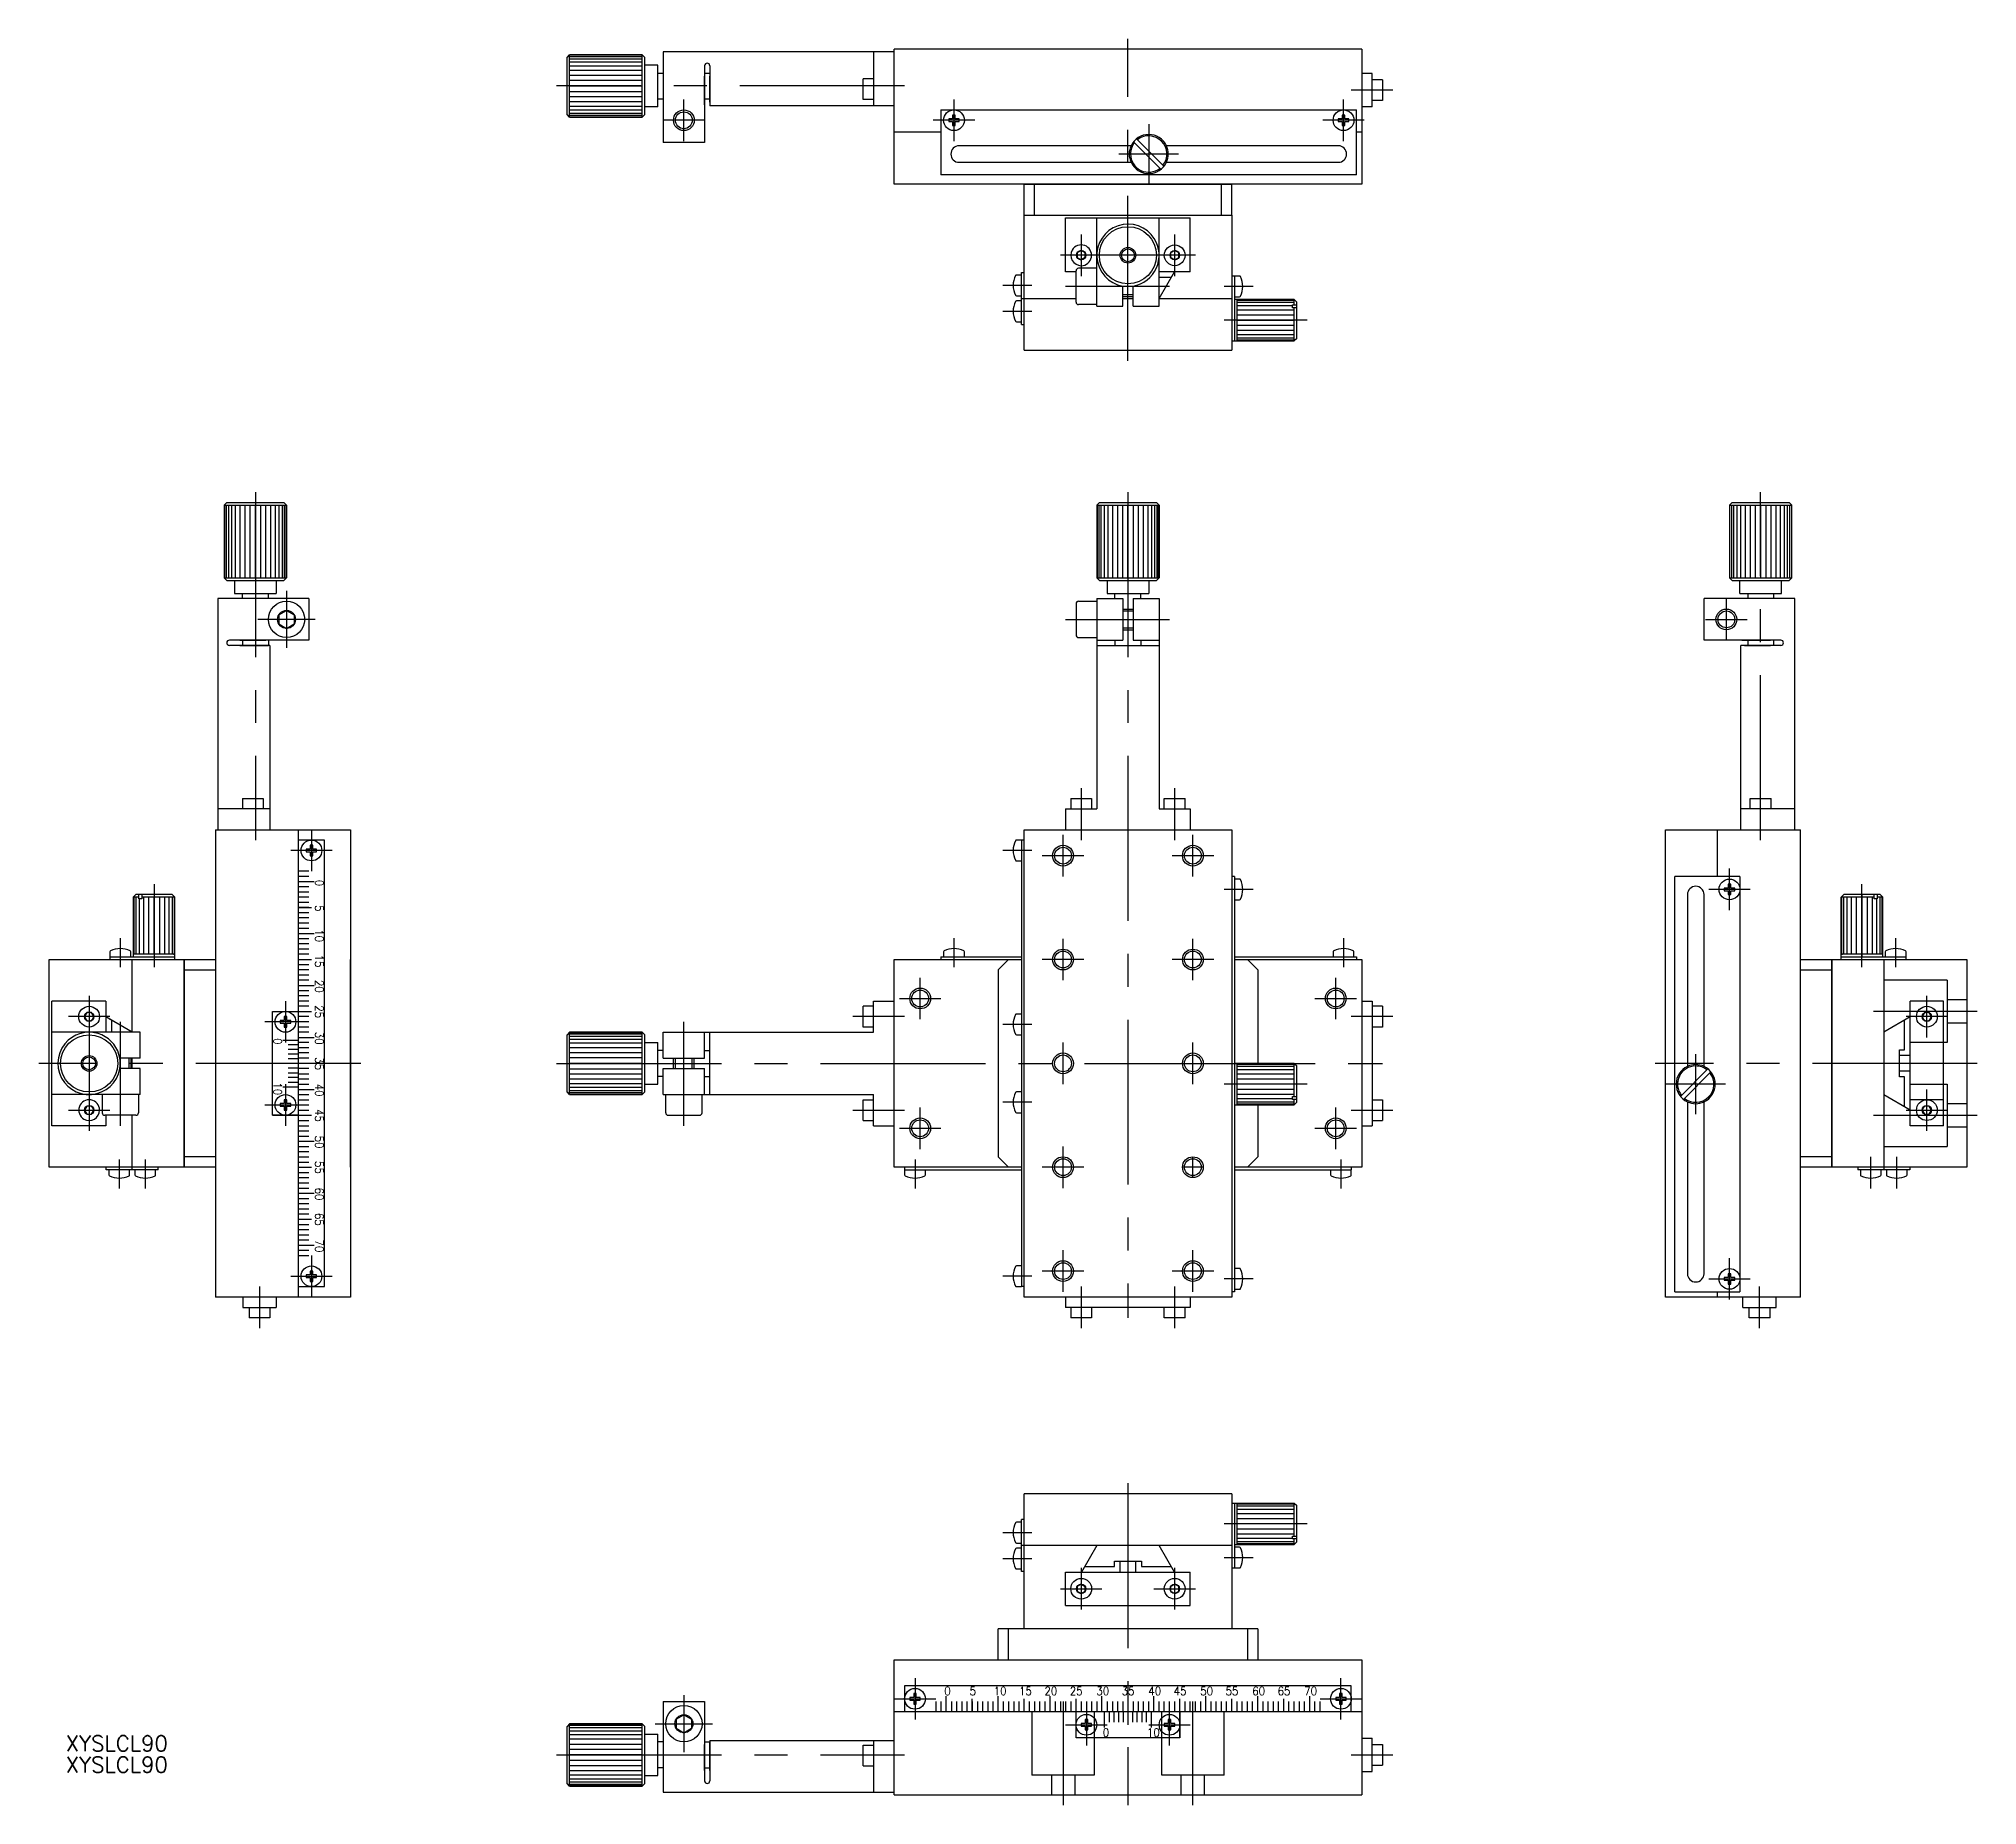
# Model space of a CAD drawing. Extents: x -210 to 403, y -143 to 197.
# Drawn here: x -209.7 to 163.5, y -142.9 to 197.3 of the extents above; entities that cross this region are included whole.
import ezdxf

# ---------------------------------------------------------------- set-up
doc = ezdxf.new("R2010")
doc.units = 0
doc.linetypes.add('CENTER', pattern=[50.8, 31.75, -6.35, 6.35, -6.35])
doc.linetypes.add('DASHED', pattern=[19.05, 12.7, -6.35])
doc.layers.get('0').update_dxf_attribs({"linetype": 'CONTINUOUS'})
doc.layers.add('CENTER', color=1, linetype='CENTER')
doc.styles.add('CONVERTER_2', font='txt.shx', dxfattribs={"width": 0.9})
doc.styles.get("Standard").update_dxf_attribs({"font": 'txt.shx', "height": 3, "bigfont": 'bigfont.shx'})

msp = doc.modelspace()

# ---------------------------------------------------------------- texts
at = {"color": 7, "linetype": 'CONTINUOUS', "style": 'CONVERTER_2', "width": 0.9}
for s, p in [('0', (-156.5, 35.36)), ('5', (-156.5, 30.48)), ('10', (-156.5, 25.84)), ('15', (-156.5, 20.96)), ('20', (-156.5, 16.08)), ('25', (-156.5, 11.2)), ('0', (-164.5, 4.86)), ('30', (-156.5, 6.08)), ('35', (-156.5, 1.2)), ('10', (-164.5, -3.66)), ('40', (-156.5, -3.92)), ('45', (-156.5, -8.8)), ('50', (-156.5, -13.92)), ('55', (-156.5, -18.8)), ('60', (-156.5, -23.92)), ('65', (-156.5, -28.8)), ('70', (-156.5, -33.92))]:
    msp.add_text(s, height=1.6, rotation=270, dxfattribs=at).set_placement(p)
for s, p in [('0', (-35.36, -121.67)), ('5', (-30.48, -121.67)), ('10', (-25.84, -121.67)), ('15', (-20.96, -121.67)), ('20', (-16.08, -121.67)), ('25', (-11.2, -121.67)), ('30', (-6.08, -121.67)), ('35', (-1.2, -121.67)), ('40', (3.92, -121.67)), ('45', (8.8, -121.67)), ('50', (13.92, -121.67)), ('55', (18.8, -121.67)), ('60', (23.92, -121.67)), ('65', (28.8, -121.67)), ('70', (33.92, -121.67)), ('0', (-4.86, -129.67)), ('10', (3.66, -129.67))]:
    msp.add_text(s, height=1.6, dxfattribs=at).set_placement(p)
at = {"color": 7, "linetype": 'CONTINUOUS'}
for p in [(-204.49, -132.46), (-204.49, -136.55)]:
    msp.add_text('XYSLCL90', height=3, dxfattribs=at).set_placement(p)

# ---------------------------------------------------------------- linework, layer by layer
at = {"color": 7, "linetype": 'CONTINUOUS'}
for p, q in [((-108, 193.72), (-107.5, 194.22)), ((-93.5, 194.22), (-107.5, 194.22)), ((-107.5, 194.13), (-107.5, 194.22)), ((-93.5, 194.13), (-107.5, 194.13)), ((-107.5, 193.86), (-107.5, 194.13)), ((-93.5, 194.22), (-93, 193.72)), ((-93.5, 194.13), (-93.5, 194.22)), ((-93.5, 193.86), (-93.5, 194.13)), ((-49, 194.82), (-89.5, 194.82)), ((-89.5, 194.82), (-89.5, 192.62)), ((-49, 194.82), (-49, 184.42)), ((-45, 194.82), (-49, 194.82)), ((45, 195.32), (-45, 195.32)), ((-45, 169.32), (-45, 195.32)), ((-45, 194.82), (-45, 195.32)), ((-45, 192.62), (-45, 194.82)), ((45, 195.32), (45, 169.32)), ((45, 195.32), (45, 191.02)), ((-108, 190.42), (-108, 193.72)), ((-108, 190.22), (-108, 190.42)), ((-93.5, 193.86), (-107.5, 193.86)), ((-107.5, 193.41), (-107.5, 193.86)), ((-93.5, 193.41), (-107.5, 193.41)), ((-107.5, 192.81), (-107.5, 193.41)), ((-93.5, 192.81), (-107.5, 192.81)), ((-107.5, 192.07), (-107.5, 192.81)), ((-93.5, 192.07), (-107.5, 192.07)), ((-107.5, 191.22), (-107.5, 192.07)), ((-93.5, 191.22), (-107.5, 191.22)), ((-107.5, 190.24), (-107.5, 191.22)), ((-93.5, 193.41), (-93.5, 193.86)), ((-93.5, 192.81), (-93.5, 193.41)), ((-93.5, 192.07), (-93.5, 192.81)), ((-93.5, 191.22), (-93.5, 192.07)), ((-93.5, 190.24), (-93.5, 191.22)), ((-93, 182.72), (-93, 193.72)), ((-90.5, 192.22), (-93, 192.22)), ((-90.5, 184.22), (-90.5, 192.22)), ((-90.5, 190.72), (-90.5, 192.22)), ((-90.5, 190.72), (-89.5, 190.72)), ((-90.5, 185.72), (-90.5, 190.72)), ((-89.5, 192.62), (-89.5, 190.72)), ((-89.5, 190.72), (-89.5, 185.72)), ((-81.5, 192.12), (-81.5, 190.72)), ((-81.5, 190.72), (-80.5, 190.72)), ((-81.5, 190.72), (-81.5, 185.72)), ((-80.5, 192.12), (-80.5, 190.72)), ((-80.5, 190.72), (-80.5, 185.72)), ((47, 190.62), (45, 190.62)), ((47, 184.22), (47, 190.62)), ((-108, 186.22), (-108, 190.22)), ((-93.5, 190.24), (-107.5, 190.24)), ((-107.5, 189.26), (-107.5, 190.24)), ((-93.5, 189.26), (-107.5, 189.26)), ((-107.5, 182.58), (-107.5, 189.26)), ((-107.5, 188.22), (-93.5, 188.22)), ((-107.5, 187.18), (-93.5, 187.18)), ((-93.5, 189.26), (-93.5, 190.24)), ((-93.5, 188.22), (-93.5, 189.26)), ((-93.5, 182.22), (-93.5, 188.22)), ((-81.5, 188.62), (-81.5, 190.12)), ((-81.5, 186.62), (-81.5, 188.62)), ((-81.5, 185.12), (-81.5, 186.62)), ((-80.5, 185.72), (-80.5, 190.12)), ((-49, 189.62), (-51, 189.62)), ((-51, 185.62), (-51, 189.62)), ((49, 189.42), (47, 189.42)), ((49, 189.42), (49, 185.42)), ((-108, 182.72), (-108, 186.22)), ((-107.5, 186.2), (-93.5, 186.2)), ((-107.5, 185.22), (-93.5, 185.22)), ((-107.5, 184.36), (-93.5, 184.36)), ((-107.5, 183.62), (-93.5, 183.62)), ((-107.5, 183.02), (-93.5, 183.02)), ((-90.5, 184.22), (-93, 184.22)), ((-90.5, 184.22), (-93, 184.22)), ((-90.5, 184.22), (-90.5, 185.72)), ((-90.5, 185.72), (-89.5, 185.72)), ((-89.5, 185.72), (-89.5, 184.62)), ((-89.5, 184.62), (-89.5, 181.62)), ((-81.5, 185.72), (-81.5, 184.62)), ((-81.5, 185.72), (-80.5, 185.72)), ((-81.5, 184.62), (-81.5, 185.12)), ((-81.5, 184.62), (-81.5, 181.62)), ((-80.5, 185.72), (-80.5, 184.42)), ((-80.5, 185.12), (-80.5, 185.72)), ((-45, 184.42), (-80.5, 184.42)), ((-49, 185.62), (-51, 185.62)), ((-36, 183.62), (44, 183.62)), ((-36, 183.62), (-36, 179.32)), ((44, 179.32), (44, 183.62)), ((47, 184.22), (45, 184.22)), ((49, 185.42), (47, 185.42)), ((-107.5, 182.22), (-108, 182.72)), ((-107.5, 182.58), (-93.5, 182.58)), ((-107.5, 182.22), (-107.5, 182.58)), ((-107.5, 182.31), (-93.5, 182.31)), ((-107.5, 182.22), (-93.5, 182.22)), ((-93, 182.72), (-93.5, 182.22)), ((-89.5, 181.62), (-89.5, 178.62)), ((-81.5, 181.62), (-81.5, 178.62)), ((-36, 179.32), (-45, 179.32)), ((-36, 179.32), (-36, 171.12)), ((-33.75, 181.87), (-34.5, 181.87)), ((-34.5, 181.87), (-34.5, 181.37)), ((-34.5, 181.37), (-33.75, 181.37)), ((-33.25, 182.62), (-33.75, 182.62)), ((-33.75, 182.62), (-33.75, 181.87)), ((-33.75, 181.37), (-33.75, 180.62)), ((-33.75, 180.62), (-33.25, 180.62)), ((-33.25, 181.87), (-33.25, 182.62)), ((-32.5, 181.87), (-33.25, 181.87)), ((-33.25, 180.62), (-33.25, 181.37)), ((-33.25, 181.37), (-32.5, 181.37)), ((-32.5, 181.37), (-32.5, 181.87)), ((41.25, 181.87), (40.5, 181.87)), ((40.5, 181.87), (40.5, 181.37)), ((40.5, 181.37), (41.25, 181.37)), ((41.25, 182.62), (41.25, 181.87)), ((41.75, 182.62), (41.25, 182.62)), ((41.25, 181.37), (41.25, 180.62)), ((41.25, 180.62), (41.75, 180.62)), ((41.75, 181.87), (41.75, 182.62)), ((42.5, 181.87), (41.75, 181.87)), ((41.75, 181.37), (42.5, 181.37)), ((41.75, 180.62), (41.75, 181.37)), ((42.5, 181.37), (42.5, 181.87)), ((44, 171.12), (44, 179.32)), ((45, 179.32), (44, 179.32)), ((-89.5, 178.62), (-89.5, 177.32)), ((-88.5, 177.32), (-89.5, 177.32)), ((-85.5, 177.32), (-88.5, 177.32)), ((-82.5, 177.32), (-85.5, 177.32)), ((-81.5, 177.32), (-82.5, 177.32)), ((-81.5, 178.62), (-81.5, 177.32)), ((0.6, 176.72), (-32.5, 176.72)), ((6.36, 172.19), (1.07, 177.48)), ((6.93, 172.76), (1.64, 178.05)), ((40.5, 176.72), (7.4, 176.72)), ((-32.5, 173.52), (0.6, 173.52)), ((7.4, 173.52), (40.5, 173.52)), ((-40.5, 169.32), (-45, 169.32)), ((32.5, 169.32), (-40.5, 169.32)), ((44, 171.12), (-36, 171.12)), ((-20, 169.32), (20, 169.32)), ((-20, 163.32), (-20, 169.32)), ((-18, 163.32), (-18, 169.32)), ((18, 163.32), (18, 169.32)), ((20, 163.32), (20, 169.32)), ((45, 169.32), (32.5, 169.32)), ((-20, 137.32), (-20, 163.32)), ((-20, 163.32), (20, 163.32)), ((-12, 162.82), (12, 162.82)), ((-12, 152.42), (-12, 162.82)), ((-6, 153.12), (-6, 162.82)), ((6, 151.62), (6, 162.82)), ((12, 152.42), (12, 162.82)), ((20, 163.32), (20, 137.32)), ((-9, 156.52), (-9.78, 156.07)), ((-9.78, 156.07), (-9.78, 155.17)), ((-9.78, 155.17), (-9, 154.72)), ((-6, 153.12), (-9.5, 153.12)), ((-8.22, 156.07), (-9, 156.52)), ((-8.22, 155.17), (-9, 154.72)), ((-8.22, 155.17), (-8.22, 156.07)), ((-6, 151.62), (-6, 153.12)), ((9, 156.52), (8.22, 156.07)), ((8.22, 156.07), (8.22, 155.17)), ((9, 154.72), (8.22, 155.17)), ((9.78, 156.07), (9, 156.52)), ((9, 154.72), (9.78, 155.17)), ((9.78, 155.17), (9.78, 156.07)), ((-20.5, 151.82), (-21.49, 151.82)), ((-20.5, 142.32), (-20.5, 152.32)), ((-20.5, 152.32), (-20, 152.32)), ((-20, 152.02), (-20, 152.32)), ((-10, 152.42), (-12, 152.42)), ((-10, 151.62), (-10, 152.62)), ((-10, 147.32), (-10, 151.62)), ((-6, 146.12), (-6, 151.62)), ((-1, 145.82), (-1, 149.7)), ((1, 145.82), (1, 149.7)), ((6, 147.32), (8.94, 152.42)), ((8.94, 152.42), (6, 152.42)), ((6, 151.32), (6, 151.62)), ((6, 145.82), (6, 151.32)), ((8.31, 151.32), (6, 151.32)), ((8.31, 151.32), (8.48, 151.62)), ((12, 152.42), (8.94, 152.42)), ((20.5, 151.62), (20, 151.62)), ((20.5, 151.62), (20.5, 139.12)), ((21.49, 151.62), (20.5, 151.62)), ((-21.49, 147.82), (-20.5, 147.82)), ((-20.5, 146.82), (-21.49, 146.82)), ((-20.5, 147.32), (-10, 147.32)), ((-10, 146.62), (-10, 147.32)), ((-6, 146.12), (-9.5, 146.12)), ((-6, 145.82), (-6, 146.12)), ((-6, 145.82), (-1, 145.82)), ((-1, 148), (-1, 148.9)), ((-1, 147.62), (-1, 148)), ((1, 147.62), (-1, 147.62)), ((-1, 147.32), (1, 147.32)), ((1, 148), (1, 148.9)), ((1, 147.62), (1, 148)), ((1, 145.82), (6, 145.82)), ((6, 147.32), (20, 147.32)), ((20.5, 147.62), (21.49, 147.62)), ((32, 147.12), (20.5, 147.12)), ((21, 139.12), (21, 147.12)), ((21, 146.98), (32, 146.98)), ((21, 146.58), (32, 146.58)), ((21, 145.95), (31.7, 145.95)), ((31.7, 146.05), (32.5, 146.05)), ((31.7, 145.48), (31.7, 146.05)), ((32, 146.05), (32, 147.12)), ((32, 147.12), (32.5, 146.62)), ((32.5, 139.62), (32.5, 146.62)), ((-21.49, 142.82), (-20.5, 142.82)), ((-20.5, 142.32), (-20, 142.32)), ((21, 145.12), (32, 145.12)), ((21, 144.15), (32, 144.15)), ((21, 143.12), (32, 143.12)), ((32, 142.08), (21, 142.08)), ((32.5, 145.48), (31.7, 145.48)), ((32, 139.12), (32, 145.48)), ((20, 139.12), (32, 139.12)), ((32, 141.12), (21, 141.12)), ((32, 140.29), (21, 140.29)), ((32, 139.65), (21, 139.65)), ((21, 139.37), (21, 139.12)), ((32, 139.25), (21, 139.25)), ((32.5, 139.62), (32, 139.12)), ((-20, 137.32), (0, 137.32)), ((0, 137.32), (20, 137.32)), ((-174, 107.5), (-173.5, 108)), ((-174, 107.5), (-174, 93.5)), ((-174, 107.5), (-173.91, 107.5)), ((-173.91, 107.5), (-173.91, 93.5)), ((-173.91, 107.5), (-173.64, 107.5)), ((-173.64, 107.5), (-173.64, 93.5)), ((-173.64, 107.5), (-173.2, 107.5)), ((-173.5, 108), (-170.2, 108)), ((-173.2, 107.5), (-173.2, 93.5)), ((-173.2, 107.5), (-172.6, 107.5)), ((-172.6, 107.5), (-172.6, 93.5)), ((-172.6, 107.5), (-171.86, 107.5)), ((-171.86, 107.5), (-171.86, 93.5)), ((-171.86, 107.5), (-171, 107.5)), ((-171, 107.5), (-171, 93.5)), ((-171, 107.5), (-170.02, 107.5)), ((-170.2, 108), (-170, 108)), ((-170.02, 107.5), (-170.02, 93.5)), ((-170.02, 107.5), (-169.04, 107.5)), ((-170, 108), (-166, 108)), ((-169.04, 107.5), (-169.04, 93.5)), ((-169.04, 107.5), (-168, 107.5)), ((-168, 93.5), (-168, 107.5)), ((-168, 107.5), (-162, 107.5)), ((-166.96, 93.5), (-166.96, 107.5)), ((-166, 108), (-162.5, 108)), ((-165.98, 93.5), (-165.98, 107.5)), ((-165, 93.5), (-165, 107.5)), ((-164.14, 93.5), (-164.14, 107.5)), ((-163.4, 93.5), (-163.4, 107.5)), ((-162.8, 93.5), (-162.8, 107.5)), ((-162, 107.5), (-162.5, 108)), ((-162.36, 93.5), (-162.36, 107.5)), ((-162.09, 93.5), (-162.09, 107.5)), ((-162, 107.5), (-162, 93.5)), ((-162, 93.5), (-162, 107.5)), ((-6, 107.5), (-5.5, 108)), ((-6, 107.5), (-6, 93.5)), ((-6, 107.5), (-5.91, 107.5)), ((-5.91, 107.5), (-5.91, 93.5)), ((-5.91, 107.5), (-5.64, 107.5)), ((-5.64, 107.5), (-5.64, 93.5)), ((-5.64, 107.5), (-5.2, 107.5)), ((-5.5, 108), (-2.2, 108)), ((-5.2, 107.5), (-5.2, 93.5)), ((-5.2, 107.5), (-4.6, 107.5)), ((-4.6, 107.5), (-4.6, 93.5)), ((-4.6, 107.5), (-3.86, 107.5)), ((-3.86, 107.5), (-3.86, 93.5)), ((-3.86, 107.5), (-3, 107.5)), ((-3, 107.5), (-3, 93.5)), ((-3, 107.5), (-2.02, 107.5)), ((-2.2, 108), (-2, 108)), ((-2.02, 107.5), (-2.02, 93.5)), ((-2.02, 107.5), (-1.04, 107.5)), ((-2, 108), (2, 108)), ((-1.04, 107.5), (-1.04, 93.5)), ((-1.04, 107.5), (0, 107.5)), ((0, 93.5), (0, 107.5)), ((0, 107.5), (6, 107.5)), ((1.04, 93.5), (1.04, 107.5)), ((2, 108), (5.5, 108)), ((2.02, 93.5), (2.02, 107.5)), ((3, 93.5), (3, 107.5)), ((3.86, 93.5), (3.86, 107.5)), ((4.6, 93.5), (4.6, 107.5)), ((5.2, 93.5), (5.2, 107.5)), ((6, 107.5), (5.5, 108)), ((5.64, 93.5), (5.64, 107.5)), ((5.91, 93.5), (5.91, 107.5)), ((6, 93.5), (6, 107.5)), ((6, 107.5), (6, 93.5)), ((115.81, 107.5), (116.31, 108)), ((115.81, 107.5), (115.81, 93.5)), ((115.81, 107.5), (116.17, 107.5)), ((116.17, 107.5), (116.17, 93.5)), ((116.17, 107.5), (122.85, 107.5)), ((116.31, 108), (119.81, 108)), ((116.61, 107.5), (116.61, 93.5)), ((117.21, 107.5), (117.21, 93.5)), ((117.95, 107.5), (117.95, 93.5)), ((118.81, 107.5), (118.81, 93.5)), ((119.79, 107.5), (119.79, 93.5)), ((119.81, 108), (123.81, 108)), ((120.76, 107.5), (120.76, 93.5)), ((121.81, 107.5), (121.81, 93.5)), ((122.85, 93.5), (122.85, 107.5)), ((122.85, 107.5), (123.83, 107.5)), ((123.81, 108), (124.01, 108)), ((123.83, 93.5), (123.83, 107.5)), ((123.83, 107.5), (124.81, 107.5)), ((124.01, 108), (127.31, 108)), ((124.81, 93.5), (124.81, 107.5)), ((124.81, 107.5), (125.66, 107.5)), ((125.66, 93.5), (125.66, 107.5)), ((125.66, 107.5), (126.4, 107.5)), ((126.4, 93.5), (126.4, 107.5)), ((126.4, 107.5), (127, 107.5)), ((127, 93.5), (127, 107.5)), ((127, 107.5), (127.44, 107.5)), ((127.31, 108), (127.81, 107.5)), ((127.44, 93.5), (127.44, 107.5)), ((127.44, 107.5), (127.81, 107.5)), ((127.81, 93.5), (127.81, 107.5)), ((-174, 93.5), (-173.91, 93.5)), ((-173.5, 93), (-174, 93.5)), ((-173.91, 93.5), (-173.64, 93.5)), ((-173.64, 93.5), (-173.2, 93.5)), ((-173.2, 93.5), (-172.6, 93.5)), ((-172.6, 93.5), (-171.86, 93.5)), ((-171.86, 93.5), (-171, 93.5)), ((-171, 93.5), (-170.02, 93.5)), ((-170.02, 93.5), (-169.04, 93.5)), ((-169.04, 93.5), (-168, 93.5)), ((-168, 93.5), (-162, 93.5)), ((-162.8, 93.5), (-162.36, 93.5)), ((-162, 93.5), (-162.5, 93)), ((-162.36, 93.5), (-162.09, 93.5)), ((-162.09, 93.5), (-162, 93.5)), ((-5.5, 93), (-6, 93.5)), ((-6, 93.5), (-5.91, 93.5)), ((-5.91, 93.5), (-5.64, 93.5)), ((-5.64, 93.5), (-5.2, 93.5)), ((-5.2, 93.5), (-4.6, 93.5)), ((-4.6, 93.5), (-3.86, 93.5)), ((-3.86, 93.5), (-3, 93.5)), ((-3, 93.5), (-2.02, 93.5)), ((-2.02, 93.5), (-1.04, 93.5)), ((-1.04, 93.5), (0, 93.5)), ((0, 93.5), (6, 93.5)), ((6, 93.5), (5.5, 93)), ((115.81, 93.5), (121.81, 93.5)), ((116.31, 93), (115.81, 93.5)), ((121.81, 93.5), (122.85, 93.5)), ((122.85, 93.5), (123.83, 93.5)), ((123.83, 93.5), (124.81, 93.5)), ((124.81, 93.5), (125.66, 93.5)), ((125.66, 93.5), (126.4, 93.5)), ((126.4, 93.5), (127, 93.5)), ((127, 93.5), (127.44, 93.5)), ((127.81, 93.5), (127.31, 93)), ((127.44, 93.5), (127.81, 93.5)), ((-173.5, 93), (-162.5, 93)), ((-172, 93), (-164, 93)), ((-172, 93), (-172, 90.5)), ((-172, 90.5), (-170.5, 90.5)), ((-172, 90.5), (-164, 90.5)), ((-170.5, 90.5), (-165.5, 90.5)), ((-170.5, 89.5), (-170.5, 90.5)), ((-165.5, 90.5), (-164, 90.5)), ((-165.5, 89.5), (-165.5, 90.5)), ((-164, 93), (-164, 90.5)), ((-164, 93), (-164, 90.5)), ((-5.5, 93), (5.5, 93)), ((-4, 93), (4, 93)), ((-4, 93), (-4, 90.5)), ((-4, 90.5), (4, 90.5)), ((-4, 90.5), (-2.5, 90.5)), ((-2.5, 90.5), (2.5, 90.5)), ((-2.5, 89.5), (-2.5, 90.5)), ((2.5, 89.5), (2.5, 90.5)), ((2.5, 90.5), (4, 90.5)), ((4, 93), (4, 90.5)), ((4, 93), (4, 90.5)), ((116.31, 93), (127.31, 93)), ((117.81, 90.5), (117.81, 93)), ((117.81, 90.5), (117.81, 93)), ((117.81, 90.5), (125.81, 90.5)), ((117.81, 90.5), (119.31, 90.5)), ((119.31, 90.5), (124.31, 90.5)), ((119.31, 90.5), (119.31, 89.5)), ((124.31, 90.5), (124.31, 89.5)), ((124.31, 90.5), (125.81, 90.5)), ((125.81, 90.5), (125.81, 93)), ((-175.2, 89.5), (-175.2, 49)), ((-173.5, 89.5), (-175.2, 89.5)), ((-173.5, 89.5), (-175.2, 89.5)), ((-171, 89.5), (-173.5, 89.5)), ((-170.5, 89.5), (-171, 89.5)), ((-166, 89.5), (-170.5, 89.5)), ((-165.5, 89.5), (-166, 89.5)), ((-162, 89.5), (-165.5, 89.5)), ((-163.5, 86.37), (-162, 87.23)), ((-163.5, 86.37), (-163.5, 84.63)), ((-157.7, 89.5), (-162, 89.5)), ((-162, 87.23), (-160.5, 86.37)), ((-160.5, 86.37), (-160.5, 84.63)), ((-157.7, 89.5), (-157.7, 85.5)), ((-10, 88.5), (-10, 82.5)), ((-9.5, 89), (-6, 89)), ((-6, 89.5), (-2.5, 89.5)), ((-6, 89.5), (-6, 89)), ((-6, 89), (-6, 82)), ((-2.5, 89.5), (-1, 89.5)), ((-1, 89.5), (-1, 87.5)), ((-1, 87.5), (-1, 87.12)), ((-1, 87.5), (1, 87.5)), ((-1, 87.12), (-1, 83.88)), ((1, 89.5), (2.5, 89.5)), ((1, 89.5), (1, 87.5)), ((1, 87.5), (1, 87.12)), ((1, 87.12), (1, 83.88)), ((2.5, 89.5), (6, 89.5)), ((6, 89.5), (6, 81.5)), ((112.21, 89.5), (110.91, 89.5)), ((110.91, 88.5), (110.91, 89.5)), ((110.91, 85.5), (110.91, 88.5)), ((115.21, 89.5), (112.21, 89.5)), ((118.21, 89.5), (115.21, 89.5)), ((119.31, 89.5), (118.21, 89.5)), ((124.31, 89.5), (119.31, 89.5)), ((126.21, 89.5), (124.31, 89.5)), ((128.41, 89.5), (126.21, 89.5)), ((128.41, 49), (128.41, 89.5)), ((-163.5, 84.63), (-162, 83.77)), ((-162, 83.77), (-160.5, 84.63)), ((-157.7, 85.5), (-157.7, 81.5)), ((-1, 83.88), (-1, 83.5)), ((-1, 83.5), (-1, 81.5)), ((-1, 83.5), (1, 83.5)), ((1, 83.88), (1, 83.5)), ((1, 83.5), (1, 81.5)), ((110.91, 82.5), (110.91, 85.5)), ((110.91, 81.5), (110.91, 82.5)), ((-171, 81.5), (-173, 81.5)), ((-170.5, 80.5), (-173, 80.5)), ((-171, 81.5), (-169.5, 81.5)), ((-170.5, 81.5), (-171, 81.5)), ((-171, 80.5), (-170.5, 80.5)), ((-166, 81.5), (-170.5, 81.5)), ((-170.5, 81.5), (-170.5, 80.5)), ((-170.5, 80.5), (-166, 80.5)), ((-165.5, 80.5), (-170.5, 80.5)), ((-169.5, 81.5), (-167.5, 81.5)), ((-167.5, 81.5), (-166, 81.5)), ((-162, 81.5), (-166, 81.5)), ((-166, 80.5), (-165.5, 80.5)), ((-165.5, 80.5), (-166, 80.5)), ((-165.5, 81.5), (-165.5, 80.5)), ((-165.4, 80.5), (-165.5, 80.5)), ((-165.2, 80.5), (-165.5, 80.5)), ((-165.3, 80.5), (-165.4, 80.5)), ((-165.2, 80.5), (-165.2, 49)), ((-157.7, 81.5), (-162, 81.5)), ((-9.5, 82), (-6, 82)), ((-6, 82), (-6, 81.5)), ((-6, 81.5), (-2.5, 81.5)), ((-6, 81.5), (-6, 80.5)), ((-6, 80.5), (-6, 49)), ((-6, 80.5), (-2.5, 80.5)), ((-2.5, 81.5), (-2.5, 80.5)), ((-2.5, 81.5), (-2.43, 81.5)), ((-2.5, 80.5), (2.5, 80.5)), ((-2.43, 81.5), (-1, 81.5)), ((1, 81.5), (2.5, 81.5)), ((2.5, 81.5), (2.5, 80.5)), ((2.5, 81.5), (6, 81.5)), ((2.5, 80.5), (6, 80.5)), ((6, 81.5), (6, 49)), ((112.21, 81.5), (110.91, 81.5)), ((115.21, 81.5), (112.21, 81.5)), ((118.21, 81.5), (115.21, 81.5)), ((118.01, 45), (118.01, 80.5)), ((119.31, 80.5), (118.01, 80.5)), ((119.31, 81.5), (118.21, 81.5)), ((118.21, 81.5), (118.71, 81.5)), ((118.71, 81.5), (120.21, 81.5)), ((118.71, 80.5), (119.31, 80.5)), ((124.31, 81.5), (119.31, 81.5)), ((119.31, 81.5), (119.31, 80.5)), ((119.31, 80.5), (123.71, 80.5)), ((124.31, 80.5), (119.31, 80.5)), ((120.21, 81.5), (122.21, 81.5)), ((122.21, 81.5), (123.71, 81.5)), ((125.71, 81.5), (124.31, 81.5)), ((124.31, 81.5), (124.31, 80.5)), ((125.71, 80.5), (124.31, 80.5)), ((-165.2, 49), (-175.2, 49)), ((-175.2, 49), (-175.2, 45)), ((-170.5, 51), (-170.5, 49)), ((-170.5, 51), (-166.5, 51)), ((-166.5, 51), (-166.5, 49)), ((-165.2, 49), (-165.2, 45)), ((-12, 49), (-12, 45)), ((-12, 49), (-6, 49)), ((-11, 51), (-11, 49)), ((-11, 51), (-7, 51)), ((-7, 51), (-7, 49)), ((6, 49), (7, 49)), ((7, 49), (7, 51)), ((7, 51), (11, 51)), ((7, 49), (12, 49)), ((11, 49), (11, 51)), ((11, 49), (12, 49)), ((12, 49), (12, 45)), ((128.41, 49), (118.01, 49)), ((119.81, 49), (119.81, 51)), ((119.81, 51), (123.81, 51)), ((123.81, 49), (123.81, 51)), ((128.41, 45), (128.41, 49)), ((-175.7, 45), (-175.7, 20)), ((-175.7, 45), (-149.7, 45)), ((-175.7, 45), (-175.2, 45)), ((-175.2, 45), (-173.5, 45)), ((-173.5, 45), (-165.3, 45)), ((-171.6, 45), (-165.4, 45)), ((-159.7, 43), (-159.7, 45)), ((-149.7, 45), (-149.7, 0)), ((-20, -45), (-20, 45)), ((-20, 45), (20, 45)), ((-20, 45), (-6, 45)), ((-6, 45), (6, 45)), ((6, 45), (20, 45)), ((20, 45), (20, -44)), ((103.51, 45), (129.51, 45)), ((103.51, 40.5), (103.51, 45)), ((113.51, 36), (113.51, 45)), ((126.21, 45), (128.41, 45)), ((128.41, 45), (128.91, 45)), ((129.51, 20), (129.51, 45)), ((-159.7, -45), (-159.7, 43)), ((-154.7, 43), (-159.7, 43)), ((-157.45, 41.25), (-158.2, 41.25)), ((-158.2, 41.25), (-158.2, 40.75)), ((-156.95, 42), (-157.45, 42)), ((-157.45, 42), (-157.45, 41.25)), ((-156.95, 41.25), (-156.95, 42)), ((-156.2, 41.25), (-156.95, 41.25)), ((-156.2, 40.75), (-156.2, 41.25)), ((-154.7, 0), (-154.7, 43)), ((-20.5, 43), (-21.49, 43)), ((-20.5, 43), (-21.49, 43)), ((-20.5, 43), (-20.5, -43)), ((-20, 43), (-20.5, 43)), ((-158.2, 40.75), (-157.45, 40.75)), ((-157.45, 40.75), (-157.45, 40)), ((-157.45, 40), (-156.95, 40)), ((-156.95, 40), (-156.95, 40.75)), ((-156.95, 40.75), (-156.2, 40.75)), ((-21.49, 39), (-20.5, 39)), ((103.51, -32.5), (103.51, 40.5)), ((-157.7, 37), (-159.7, 37)), ((-157.7, 36), (-159.7, 36)), ((-157.7, 36), (-159.7, 36)), ((-159.7, 35), (-156.7, 35)), ((-157.7, 34), (-159.7, 34)), ((20.5, 36), (20, 36)), ((20.5, 36), (20.5, 20.5)), ((21.49, 35.5), (20.5, 35.5)), ((105.31, -44), (105.31, 36)), ((113.51, 36), (105.31, 36)), ((117.81, 36), (113.51, 36)), ((115.56, 33.75), (114.81, 33.75)), ((114.81, 33.75), (114.81, 33.25)), ((116.06, 34.5), (115.56, 34.5)), ((115.56, 34.5), (115.56, 33.75)), ((116.06, 33.75), (116.06, 34.5)), ((116.81, 33.75), (116.06, 33.75)), ((116.81, 33.25), (116.81, 33.75)), ((117.81, 36), (117.81, -44)), ((-191.5, 32), (-191, 32.5)), ((-191.5, 32), (-191.5, 20.5)), ((-190.43, 32), (-191.5, 32)), ((-191.36, 21), (-191.36, 32)), ((-184, 32.5), (-191, 32.5)), ((-190.96, 21), (-190.96, 32)), ((-190.43, 31.7), (-190.43, 32.5)), ((-189.86, 31.7), (-190.43, 31.7)), ((-190.33, 21), (-190.33, 31.7)), ((-189.86, 32.5), (-189.86, 31.7)), ((-183.5, 32), (-189.86, 32)), ((-189.5, 21), (-189.5, 32)), ((-188.53, 21), (-188.53, 32)), ((-187.5, 21), (-187.5, 32)), ((-186.46, 32), (-186.46, 21)), ((-185.5, 32), (-185.5, 21)), ((-184.67, 32), (-184.67, 21)), ((-184.04, 32), (-184.04, 21)), ((-184, 32.5), (-183.5, 32)), ((-183.64, 32), (-183.64, 21)), ((-183.5, 20), (-183.5, 32)), ((-157.7, 33), (-159.7, 33)), ((-157.7, 33), (-159.7, 33)), ((-157.7, 33), (-159.7, 33)), ((-157.7, 32), (-159.7, 32)), ((-157.7, 32), (-159.7, 32)), ((-157.7, 31), (-159.7, 31)), ((-157.7, 31), (-159.7, 31)), ((-159.7, 30), (-157.2, 30)), ((-157.7, 30), (-159.7, 30)), ((-157.7, 30), (-159.7, 30)), ((-159.7, 25), (-159.7, 30)), ((20.5, 31.5), (21.49, 31.5)), ((107.71, 32.5), (107.71, -0.6)), ((110.91, -0.6), (110.91, 32.5)), ((114.81, 33.25), (115.56, 33.25)), ((115.56, 33.25), (115.56, 32.5)), ((115.56, 32.5), (116.06, 32.5)), ((116.06, 33.25), (116.81, 33.25)), ((116.06, 32.5), (116.06, 33.25)), ((137.31, 32), (137.81, 32.5)), ((137.31, 32), (137.81, 32.5)), ((137.31, 20), (137.31, 32)), ((137.31, 20), (137.31, 32)), ((143.67, 32), (137.31, 32)), ((143.67, 32), (137.31, 32)), ((137.44, 21), (137.44, 32)), ((137.44, 21), (137.44, 32)), ((144.81, 32.5), (137.81, 32.5)), ((144.81, 32.5), (137.81, 32.5)), ((137.84, 21), (137.84, 32)), ((137.84, 21), (137.84, 32)), ((138.48, 21), (138.48, 32)), ((138.48, 21), (138.48, 32)), ((139.31, 21), (139.31, 32)), ((139.31, 21), (139.31, 32)), ((140.27, 21), (140.27, 32)), ((140.27, 21), (140.27, 32)), ((141.31, 32), (141.31, 21)), ((141.31, 32), (141.31, 21)), ((142.34, 32), (142.34, 21)), ((142.34, 32), (142.34, 21)), ((143.31, 32), (143.31, 21)), ((143.31, 32), (143.31, 21)), ((143.67, 31.7), (143.67, 32.5)), ((143.67, 31.7), (143.67, 32.5)), ((144.23, 31.7), (143.67, 31.7)), ((144.23, 31.7), (143.67, 31.7)), ((144.13, 31.7), (144.13, 21)), ((144.13, 31.7), (144.13, 21)), ((144.23, 32.5), (144.23, 31.7)), ((144.23, 32.5), (144.23, 31.7)), ((145.31, 32), (144.23, 32)), ((145.31, 32), (144.23, 32)), ((144.77, 32), (144.77, 21)), ((144.77, 32), (144.77, 21)), ((144.81, 32.5), (145.31, 32)), ((144.81, 32.5), (145.31, 32)), ((145.17, 32), (145.17, 21)), ((145.17, 32), (145.17, 21)), ((145.31, 20.5), (145.31, 32)), ((145.31, 20.5), (145.31, 32)), ((-157.7, 29), (-159.7, 29)), ((-157.7, 28), (-159.7, 28)), ((-157.7, 27), (-159.7, 27)), ((-157.7, 26), (-159.7, 26)), ((-159.7, 25), (-156.7, 25)), ((-157.7, 24), (-159.7, 24)), ((-157.7, 24), (-159.7, 24)), ((-157.7, 23), (-159.7, 23)), ((-157.7, 23), (-159.7, 23)), ((-207.7, 20), (-181.7, 20)), ((-207.7, -20), (-207.7, 20)), ((-196, 21.49), (-196, 20.5)), ((-196, 20.5), (-183.5, 20.5)), ((-196, 20.5), (-196, 20)), ((-192, 20.5), (-192, 21.49)), ((-191.7, 6), (-191.7, 20)), ((-183.5, 21), (-191.5, 21)), ((-183.75, 21), (-183.5, 21)), ((-181.7, 20), (-181.7, -20)), ((-181.7, 0), (-181.7, 20)), ((-181.7, 20), (-175.7, 20)), ((-175.7, 20), (-175.7, -20)), ((-157.7, 22), (-159.7, 22)), ((-157.7, 22), (-159.7, 22)), ((-157.7, 21), (-159.7, 21)), ((-157.7, 21), (-159.7, 21)), ((-159.7, 20), (-157.2, 20)), ((-157.7, 19), (-159.7, 19)), ((-149.7, -20), (-149.7, 20)), ((-45, -20), (-45, 20)), ((-45, 20), (-20.5, 20)), ((-45, 6), (-45, 20)), ((-36, 20.5), (-20.5, 20.5)), ((-36, 20.5), (-36, 20)), ((-35.5, 21.49), (-35.5, 20.5)), ((-31.5, 20.5), (-31.5, 21.49)), ((-25, 18), (-23, 20)), ((20.5, 20.5), (44, 20.5)), ((20.5, 20.5), (20.5, 20)), ((20.5, 20), (44, 20)), ((20.5, 20), (20.5, 0)), ((25, 18), (23, 20)), ((39.5, 21.49), (39.5, 20.5)), ((43.5, 20.5), (43.5, 21.49)), ((44, 20.5), (44, 20)), ((44, 20.5), (44, 20)), ((44, 20), (45, 20)), ((45, 20), (45, -20)), ((129.51, -20), (129.51, 20)), ((129.51, 20), (135.51, 20)), ((135.51, 20), (135.51, -20)), ((135.51, 20), (135.51, -20)), ((135.51, 0), (135.51, 20)), ((135.51, 20), (161.51, 20)), ((135.51, 20), (161.51, 20)), ((145.31, 21), (137.31, 21)), ((137.31, 21), (137.56, 21)), ((145.31, 21), (137.31, 21)), ((137.31, 21), (137.56, 21)), ((137.31, 20.5), (149.81, 20.5)), ((137.31, 20.5), (149.81, 20.5)), ((145.51, 20), (145.51, -20.5)), ((145.51, 20), (145.51, -20.5)), ((145.81, 21.49), (145.81, 20.5)), ((145.81, 21.49), (145.81, 20.5)), ((149.81, 20.5), (149.81, 21.49)), ((149.81, 20.5), (149.81, 21.49)), ((149.81, 20), (149.81, 20.5)), ((149.81, 20), (149.81, 20.5)), ((161.51, 20), (161.51, -20)), ((161.51, 20), (161.51, -20)), ((-181.7, 18), (-175.7, 18)), ((-157.7, 18), (-159.7, 18)), ((-157.7, 17), (-159.7, 17)), ((-157.7, 16), (-159.7, 16)), ((-159.7, 15), (-156.7, 15)), ((-25, 18), (-25, -18)), ((25, 18), (25, 0)), ((129.51, 18), (135.51, 18)), ((-207.2, -12), (-207.2, 12)), ((-196.8, 12), (-207.2, 12)), ((-196.8, 12), (-196.8, 8.94)), ((-157.7, 14), (-159.7, 14)), ((-157.7, 13), (-159.7, 13)), ((-157.7, 12), (-159.7, 12)), ((-49, 12), (-45, 12)), ((-49, 7), (-49, 12)), ((-49, 11), (-49, 12)), ((45, 12), (47, 12)), ((47, 12), (47, -12)), ((47, 12), (47, 11)), ((157.01, 12), (150.61, 12)), ((150.61, 8.94), (150.61, 12)), ((157.01, 12), (150.61, 12)), ((150.61, 8.94), (150.61, 12)), ((157.01, -12), (157.01, 12)), ((-200.45, 9.78), (-200.9, 9)), ((-200.9, 9), (-200.45, 8.22)), ((-199.55, 9.78), (-200.45, 9.78)), ((-200.45, 8.22), (-199.55, 8.22)), ((-199.1, 9), (-199.55, 9.78)), ((-199.1, 9), (-199.55, 8.22)), ((-196.8, 8.94), (-196.8, 6)), ((-191.7, 6), (-196.8, 8.94)), ((-195.7, 8.31), (-196, 8.48)), ((-195.7, 8.31), (-195.7, 6)), ((-164.7, 10), (-157.2, 10)), ((-164.7, 0), (-164.7, 10)), ((-164.7, 10), (-159.7, 10)), ((-162.45, 8.25), (-163.2, 8.25)), ((-163.2, 8.25), (-163.2, 7.75)), ((-163.2, 7.75), (-162.45, 7.75)), ((-161.95, 9), (-162.45, 9)), ((-162.45, 9), (-162.45, 8.25)), ((-162.45, 7.75), (-162.45, 7)), ((-161.95, 8.25), (-161.95, 9)), ((-161.2, 8.25), (-161.95, 8.25)), ((-161.95, 7), (-161.95, 7.75)), ((-161.95, 7.75), (-161.2, 7.75)), ((-161.2, 7.75), (-161.2, 8.25)), ((-157.7, 11), (-159.7, 11)), ((-157.7, 9), (-159.7, 9)), ((-157.7, 8), (-159.7, 8)), ((-49, 11), (-51, 11)), ((-51, 7), (-51, 11)), ((-20.5, 9.5), (-21.49, 9.5)), ((49, 11), (47, 11)), ((49, 11), (49, 7)), ((150.61, 8.94), (145.51, 6)), ((150.61, 8.94), (145.51, 6)), ((149.51, 2.6), (149.51, 8.31)), ((149.51, 2.6), (149.51, 8.31)), ((150.61, 1.5), (150.61, 8.94)), ((150.61, 1.5), (150.61, 8.94)), ((153.36, 9.78), (152.91, 9)), ((153.36, 9.78), (152.91, 9)), ((153.36, 8.22), (152.91, 9)), ((153.36, 8.22), (152.91, 9)), ((154.26, 9.78), (153.36, 9.78)), ((154.26, 9.78), (153.36, 9.78)), ((153.36, 8.22), (154.26, 8.22)), ((153.36, 8.22), (154.26, 8.22)), ((154.71, 9), (154.26, 9.78)), ((154.71, 9), (154.26, 9.78)), ((154.26, 8.22), (154.71, 9)), ((154.26, 8.22), (154.71, 9)), ((-196, 6), (-207.2, 6)), ((-195.7, 6), (-196, 6)), ((-190.2, 6), (-195.7, 6)), ((-190.2, 1), (-190.2, 6)), ((-162.7, 4.5), (-159.7, 4.5)), ((-162.45, 7), (-161.95, 7)), ((-157.7, 7), (-159.7, 7)), ((-157.7, 6), (-159.7, 6)), ((-159.7, 5), (-156.7, 5)), ((-157.7, 4), (-159.7, 4)), ((-107.5, 6), (-108, 5.5)), ((-108, 2), (-108, 5.5)), ((-107.5, 6), (-93.5, 6)), ((-93.5, 6), (-107.5, 6)), ((-107.5, 0), (-107.5, 6)), ((-93.5, 5.91), (-107.5, 5.91)), ((-93.5, 5.64), (-107.5, 5.64)), ((-93.5, 5.2), (-107.5, 5.2)), ((-93.5, 4.6), (-107.5, 4.6)), ((-93.5, 3.86), (-107.5, 3.86)), ((-93.5, 0), (-93.5, 6)), ((-93.5, 6), (-93, 5.5)), ((-93, -5.5), (-93, 5.5)), ((-93, 4), (-90.5, 4)), ((-93, 4), (-90.5, 4)), ((-93, -4), (-93, 4)), ((-90.5, 2.5), (-90.5, 4)), ((-90.5, -4), (-90.5, 4)), ((-89.5, 2.5), (-89.5, 6)), ((-89.5, 6), (-81.5, 6)), ((-81.5, 6), (-49, 6)), ((-81.5, 2.5), (-81.5, 6)), ((-80.5, 2.5), (-80.5, 6)), ((-49, 7), (-51, 7)), ((-49, 6), (-49, 7)), ((-45, -6), (-45, 6)), ((-21.49, 5.5), (-20.5, 5.5)), ((49, 7), (47, 7)), ((-190.2, 1), (-194.08, 1)), ((-192.38, 1), (-193.28, 1)), ((-192, 1), (-192.38, 1)), ((-192, 1), (-192, -1)), ((-191.7, -1), (-191.7, 1)), ((-181.7, -20), (-181.7, 0)), ((-164.7, -10), (-164.7, 0)), ((-157.2, 0), (-162.2, 0)), ((-159.7, 3.6), (-161.7, 3.6)), ((-159.7, 2.7), (-161.7, 2.7)), ((-159.7, 1.8), (-161.7, 1.8)), ((-159.7, 0.9), (-161.7, 0.9)), ((-157.7, 3), (-159.7, 3)), ((-157.7, 2), (-159.7, 2)), ((-157.7, 1), (-159.7, 1)), ((-154.7, -43), (-154.7, 0)), ((-149.7, 0), (-149.7, -45)), ((-108, -2), (-108, 2)), ((-93.5, 3), (-107.5, 3)), ((-93.5, 2.02), (-107.5, 2.02)), ((-93.5, 1.04), (-107.5, 1.04)), ((-93.5, 0), (-107.5, 0)), ((-107.5, -1.04), (-107.5, 0)), ((-93.5, -1.04), (-93.5, 0)), ((-90.5, -2.5), (-90.5, 2.5)), ((-89.5, 2.5), (-90.5, 2.5)), ((-89.5, 1), (-89.5, 2.5)), ((-89.5, 1), (-87.5, 1)), ((-87.5, -1), (-87.5, 1)), ((-87.5, 1), (-87.12, 1)), ((-87.12, 1), (-83.88, 1)), ((-83.88, 1), (-83.5, 1)), ((-83.5, -1), (-83.5, 1)), ((-83.5, 1), (-81.5, 1)), ((-81.5, 2.5), (-80.5, 2.5)), ((-81.5, 1), (-81.5, 2.5)), ((-80.5, -2.5), (-80.5, 2.5)), ((20.5, 0), (20.5, -20)), ((21, 0), (20.5, 0)), ((21, -8), (21, 0)), ((32, 0), (21, 0)), ((21, 0), (21, -0.25)), ((32, -6.36), (32, 0)), ((32, 0), (32.5, -0.5)), ((135.51, -20), (135.51, 0)), ((148.51, -2.6), (148.51, 2.6)), ((148.51, 2.6), (149.51, 2.6)), ((148.51, -2.6), (148.51, 2.6)), ((148.51, 2.6), (149.51, 2.6)), ((150.61, 1.5), (148.51, 1.5)), ((150.61, 1.5), (148.51, 1.5)), ((150.61, -1.5), (150.61, 1.5)), ((150.61, -1.5), (150.61, 1.5)), ((-190.2, -1), (-194.08, -1)), ((-192.38, -1), (-193.28, -1)), ((-192, -1), (-192.38, -1)), ((-190.2, -6), (-190.2, -1)), ((-159.7, -0.9), (-161.7, -0.9)), ((-161.7, -1.8), (-159.7, -1.8)), ((-159.7, -2.7), (-161.7, -2.7)), ((-161.7, -3.6), (-159.7, -3.6)), ((-157.7, -1), (-159.7, -1)), ((-159.7, -2), (-157.7, -2)), ((-159.7, -3), (-157.7, -3)), ((-108, -2.2), (-108, -2)), ((-108, -5.5), (-108, -2.2)), ((-107.5, -1.04), (-93.5, -1.04)), ((-107.5, -2.02), (-107.5, -1.04)), ((-107.5, -2.02), (-93.5, -2.02)), ((-107.5, -3), (-107.5, -2.02)), ((-107.5, -3), (-93.5, -3)), ((-107.5, -3.86), (-107.5, -3)), ((-93.5, -2.02), (-93.5, -1.04)), ((-93.5, -3), (-93.5, -2.02)), ((-93.5, -3.86), (-93.5, -3)), ((-90.5, -4), (-90.5, -2.5)), ((-89.5, -2.5), (-90.5, -2.5)), ((-89.5, -2.5), (-89.5, -1)), ((-89.5, -1), (-87.5, -1)), ((-89.5, -6), (-89.5, -2.5)), ((-87.5, -1), (-87.12, -1)), ((-87.12, -1), (-83.88, -1)), ((-83.88, -1), (-83.5, -1)), ((-83.5, -1), (-81.5, -1)), ((-81.5, -2.43), (-81.5, -1)), ((-81.5, -2.5), (-81.5, -2.43)), ((-81.5, -2.5), (-80.5, -2.5)), ((-81.5, -6), (-81.5, -2.5)), ((-80.5, -6), (-80.5, -2.5)), ((21, -0.14), (32, -0.14)), ((21, -0.54), (32, -0.54)), ((21, -1.17), (32, -1.17)), ((21, -2), (32, -2)), ((21, -2.96), (32, -2.96)), ((32.5, -7.5), (32.5, -0.5)), ((106.38, -6.36), (111.67, -1.07)), ((106.94, -6.93), (112.23, -1.64)), ((150.61, -1.5), (148.51, -1.5)), ((150.61, -1.5), (148.51, -1.5)), ((149.51, -2.6), (148.51, -2.6)), ((149.51, -2.6), (148.51, -2.6)), ((149.51, -8.31), (149.51, -2.6)), ((149.51, -8.31), (149.51, -2.6)), ((150.61, -8.94), (150.61, -1.5)), ((150.61, -8.94), (150.61, -1.5)), ((-197.5, -6), (-207.2, -6)), ((-197.5, -6), (-197.5, -9.5)), ((-196, -6), (-197.5, -6)), ((-190.5, -6), (-196, -6)), ((-190.5, -6), (-190.5, -9.5)), ((-190.2, -6), (-190.5, -6)), ((-162.7, -4.5), (-159.7, -4.5)), ((-162.45, -7), (-162.45, -7.75)), ((-161.95, -7), (-162.45, -7)), ((-161.95, -7.75), (-161.95, -7)), ((-159.7, -4), (-157.7, -4)), ((-159.7, -5), (-156.7, -5)), ((-159.7, -6), (-157.7, -6)), ((-159.7, -7), (-157.7, -7)), ((-107.5, -6), (-108, -5.5)), ((-107.5, -3.86), (-93.5, -3.86)), ((-107.5, -4.6), (-107.5, -3.86)), ((-107.5, -4.6), (-93.5, -4.6)), ((-107.5, -5.2), (-107.5, -4.6)), ((-107.5, -5.2), (-93.5, -5.2)), ((-107.5, -5.64), (-107.5, -5.2)), ((-107.5, -5.64), (-93.5, -5.64)), ((-107.5, -5.91), (-107.5, -5.64)), ((-107.5, -5.91), (-93.5, -5.91)), ((-107.5, -6), (-107.5, -5.91)), ((-107.5, -6), (-93.5, -6)), ((-93.5, -4.6), (-93.5, -3.86)), ((-93.5, -5.2), (-93.5, -4.6)), ((-93.5, -5.64), (-93.5, -5.2)), ((-93, -5.5), (-93.5, -6)), ((-93.5, -5.91), (-93.5, -5.64)), ((-93.5, -6), (-93.5, -5.91)), ((-93, -4), (-90.5, -4)), ((-89.5, -6), (-89, -6)), ((-89, -9.5), (-89, -6)), ((-89, -6), (-82, -6)), ((-82, -9.5), (-82, -6)), ((-82, -6), (-81.5, -6)), ((-81.5, -6), (-80.5, -6)), ((-80.5, -6), (-49, -6)), ((-51, -11), (-51, -7)), ((-51, -7), (-49, -7)), ((-49, -12), (-49, -6)), ((-45, -20), (-45, -6)), ((-20.5, -5.5), (-21.49, -5.5)), ((32, -4), (21, -4)), ((32, -5.04), (21, -5.04)), ((32, -6), (21, -6)), ((31.7, -6.83), (21, -6.83)), ((32, -7.46), (21, -7.46)), ((31.7, -6.93), (31.7, -6.36)), ((31.7, -6.36), (32.5, -6.36)), ((32.5, -6.93), (31.7, -6.93)), ((32, -8), (32, -6.93)), ((47, -7), (49, -7)), ((49, -7), (49, -11)), ((107.71, -7.4), (107.71, -40.5)), ((110.91, -40.5), (110.91, -7.4)), ((145.51, -6), (150.61, -8.94)), ((145.51, -6), (150.61, -8.94)), ((157.01, -7), (150.61, -7)), ((-200.45, -8.22), (-200.9, -9)), ((-200.9, -9), (-200.45, -9.78)), ((-199.55, -8.22), (-200.45, -8.22)), ((-200.45, -9.78), (-199.55, -9.78)), ((-199.55, -8.22), (-199.1, -9)), ((-199.55, -9.78), (-199.1, -9)), ((-196, -10), (-197, -10)), ((-196.8, -10), (-196.8, -12)), ((-191.7, -10), (-196, -10)), ((-191.7, -20.5), (-191.7, -10)), ((-191, -10), (-191.7, -10)), ((-164.7, -10), (-157.2, -10)), ((-159.7, -10), (-164.7, -10)), ((-164.7, -10), (-159.7, -10)), ((-162.45, -7.75), (-163.2, -7.75)), ((-163.2, -7.75), (-163.2, -8.25)), ((-163.2, -8.25), (-162.45, -8.25)), ((-162.45, -8.25), (-162.45, -9)), ((-162.45, -9), (-161.95, -9)), ((-161.2, -7.75), (-161.95, -7.75)), ((-161.95, -9), (-161.95, -8.25)), ((-161.95, -8.25), (-161.2, -8.25)), ((-161.2, -8.25), (-161.2, -7.75)), ((-159.7, -8), (-157.7, -8)), ((-159.7, -9), (-157.7, -9)), ((-159.7, -11), (-157.7, -11)), ((-88.5, -10), (-82.5, -10)), ((-51, -11), (-49, -11)), ((-21.49, -9.5), (-20.5, -9.5)), ((20.5, -8), (32, -8)), ((32, -7.86), (21, -7.86)), ((25, -8.02), (25, -18)), ((32.5, -7.5), (32, -8)), ((47, -11), (49, -11)), ((150.61, -12), (150.61, -8.94)), ((150.61, -12), (150.61, -8.94)), ((152.91, -9), (153.36, -8.22)), ((152.91, -9), (153.36, -8.22)), ((152.91, -9), (153.36, -9.78)), ((152.91, -9), (153.36, -9.78)), ((154.26, -8.22), (153.36, -8.22)), ((154.26, -8.22), (153.36, -8.22)), ((153.36, -9.78), (154.26, -9.78)), ((153.36, -9.78), (154.26, -9.78)), ((154.71, -9), (154.26, -8.22)), ((154.71, -9), (154.26, -8.22)), ((154.26, -9.78), (154.71, -9)), ((154.26, -9.78), (154.71, -9)), ((-196.8, -12), (-207.2, -12)), ((-159.7, -12), (-157.7, -12)), ((-159.7, -13), (-157.7, -13)), ((-159.7, -14), (-157.7, -14)), ((-49, -12), (-45, -12)), ((45, -12), (47, -12)), ((157.01, -12), (150.61, -12)), ((-175.7, -18), (-181.7, -18)), ((-159.7, -15), (-156.7, -15)), ((-159.7, -16), (-157.7, -16)), ((-159.7, -17), (-157.7, -17)), ((-159.7, -18), (-157.7, -18)), ((-25, -18), (-23, -20)), ((23, -20), (25, -18)), ((135.51, -18), (129.51, -18)), ((-181.7, -20), (-207.7, -20)), ((-196.4, -20), (-196.7, -20)), ((-196.7, -20.5), (-196.7, -20)), ((-186.7, -20.5), (-196.7, -20.5)), ((-196.2, -20.5), (-196.2, -21.49)), ((-192.2, -21.49), (-192.2, -20.5)), ((-191.2, -20.5), (-191.2, -21.49)), ((-187.2, -21.49), (-187.2, -20.5)), ((-186.7, -20.5), (-186.7, -20)), ((-175.7, -20), (-181.7, -20)), ((-175.7, -20), (-175.7, -45)), ((-159.7, -19), (-157.7, -19)), ((-159.7, -20), (-157.2, -20)), ((-159.7, -21), (-157.7, -21)), ((-159.7, -22), (-157.7, -22)), ((-20.5, -20), (-45, -20)), ((-43, -20), (-43, -20.5)), ((-43, -20.5), (-20.5, -20.5)), ((-43, -20.5), (-43, -21.49)), ((-43, -20.5), (-43, -21.49)), ((-39, -21.49), (-39, -20.5)), ((45, -20), (20.5, -20)), ((20.5, -20), (20.5, -20.5)), ((20.5, -20.5), (43, -20.5)), ((20.5, -20.5), (20.5, -44)), ((39, -20.5), (39, -21.49)), ((43, -20), (43, -20.5)), ((43, -21.49), (43, -20.5)), ((135.51, -20), (129.51, -20)), ((129.51, -45), (129.51, -20)), ((161.51, -20), (135.51, -20)), ((161.51, -20), (135.51, -20)), ((140.51, -20), (140.51, -20.5)), ((140.51, -20), (140.51, -20.5)), ((150.51, -20.5), (140.51, -20.5)), ((150.51, -20.5), (140.51, -20.5)), ((141.01, -20.5), (141.01, -21.49)), ((141.01, -20.5), (141.01, -21.49)), ((145.01, -21.49), (145.01, -20.5)), ((145.01, -21.49), (145.01, -20.5)), ((146.01, -20.5), (146.01, -21.49)), ((146.01, -20.5), (146.01, -21.49)), ((150.01, -21.49), (150.01, -20.5)), ((150.01, -21.49), (150.01, -20.5)), ((150.51, -20), (150.21, -20)), ((150.51, -20), (150.21, -20)), ((150.51, -20), (150.51, -20.5)), ((150.51, -20), (150.51, -20.5)), ((-159.7, -23), (-157.7, -23)), ((-159.7, -24), (-157.7, -24)), ((-159.7, -25), (-156.7, -25)), ((-159.7, -26), (-157.7, -26)), ((-159.7, -27), (-157.7, -27)), ((-159.7, -28), (-157.7, -28)), ((-159.7, -29), (-157.7, -29)), ((-159.7, -30), (-157.2, -30)), ((-159.7, -31), (-157.7, -31)), ((-159.7, -32), (-157.7, -32)), ((-159.7, -33), (-157.7, -33)), ((103.51, -45), (103.51, -32.5)), ((-159.7, -34), (-157.7, -34)), ((-159.7, -35), (-156.7, -35)), ((-159.7, -36), (-157.7, -36)), ((-159.7, -37), (-157.7, -37)), ((-158.2, -40.75), (-158.2, -41.25)), ((-157.45, -40.75), (-158.2, -40.75)), ((-156.95, -40), (-157.45, -40)), ((-157.45, -40), (-157.45, -40.75)), ((-156.95, -40.75), (-156.95, -40)), ((-156.2, -40.75), (-156.95, -40.75)), ((-156.2, -41.25), (-156.2, -40.75)), ((-20.5, -39), (-21.49, -39)), ((21.49, -39.5), (20.5, -39.5)), ((115.56, -40.5), (115.56, -41.25)), ((116.06, -40.5), (115.56, -40.5)), ((116.06, -41.25), (116.06, -40.5)), ((-159.7, -43), (-154.7, -43)), ((-158.2, -41.25), (-157.45, -41.25)), ((-157.45, -41.25), (-157.45, -42)), ((-157.45, -42), (-156.95, -42)), ((-156.95, -41.25), (-156.2, -41.25)), ((-156.95, -42), (-156.95, -41.25)), ((-21.49, -43), (-20.5, -43)), ((-20, -43), (-20.5, -43)), ((20, -44), (20, -45)), ((20.5, -44), (20, -44)), ((20.5, -44), (20, -44)), ((20.5, -43.5), (21.49, -43.5)), ((105.31, -44), (113.51, -44)), ((113.51, -45), (113.51, -44)), ((113.51, -44), (117.81, -44)), ((114.81, -41.25), (114.81, -41.75)), ((115.56, -41.25), (114.81, -41.25)), ((114.81, -41.75), (115.56, -41.75)), ((115.56, -41.75), (115.56, -42.5)), ((115.56, -42.5), (116.06, -42.5)), ((116.81, -41.25), (116.06, -41.25)), ((116.06, -41.75), (116.81, -41.75)), ((116.06, -42.5), (116.06, -41.75)), ((116.81, -41.75), (116.81, -41.25)), ((-157.2, -45), (-175.7, -45)), ((-170.4, -45), (-170.4, -47)), ((-170.4, -47), (-164, -47)), ((-169.2, -47), (-169.2, -49)), ((-165.2, -47), (-165.2, -49)), ((-164, -45), (-164, -47)), ((-156.7, -45), (-157.2, -45)), ((-149.7, -45), (-156.7, -45)), ((20, -45), (-20, -45)), ((-12, -45), (-12, -47)), ((12, -47), (-12, -47)), ((-11, -47), (-11, -49)), ((-7, -47), (-7, -49)), ((7, -49), (7, -47)), ((11, -49), (11, -47)), ((12, -47), (11, -47)), ((12, -45), (12, -47)), ((129.51, -45), (103.51, -45)), ((118.41, -47), (118.41, -45)), ((118.41, -47), (124.81, -47)), ((119.61, -49), (119.61, -47)), ((123.61, -49), (123.61, -47)), ((124.81, -47), (124.81, -45)), ((129.51, -45), (125.21, -45)), ((-165.2, -49), (-169.2, -49)), ((-7, -49), (-11, -49)), ((11, -49), (7, -49)), ((123.61, -49), (119.61, -49)), ((-20, -108.87), (-20, -82.87)), ((20, -82.87), (-20, -82.87)), ((20, -82.87), (20, -108.87)), ((20, -84.67), (32, -84.67)), ((20.5, -84.67), (20.5, -97.17)), ((21, -92.67), (21, -84.67)), ((21, -84.67), (21, -84.92)), ((21, -84.8), (32, -84.8)), ((21, -85.2), (32, -85.2)), ((32, -91.03), (32, -84.67)), ((32, -84.67), (32.5, -85.17)), ((32.5, -92.17), (32.5, -85.17)), ((-20.5, -88.37), (-21.49, -88.37)), ((-20.5, -97.87), (-20.5, -87.87)), ((-20, -87.87), (-20.5, -87.87)), ((21, -85.84), (32, -85.84)), ((21, -86.67), (32, -86.67)), ((21, -87.63), (32, -87.63)), ((32, -88.67), (21, -88.67)), ((-21.49, -92.37), (-20.5, -92.37)), ((20, -92.87), (-20.5, -92.87)), ((-6, -92.87), (-8.94, -97.97)), ((8.94, -97.97), (6, -92.87)), ((20.5, -92.67), (32, -92.67)), ((21.49, -93.17), (20.5, -93.17)), ((32, -89.7), (21, -89.7)), ((32, -90.67), (21, -90.67)), ((31.7, -91.49), (21, -91.49)), ((32, -92.13), (21, -92.13)), ((32, -92.53), (21, -92.53)), ((31.7, -91.03), (32.5, -91.03)), ((31.7, -91.59), (31.7, -91.03)), ((32.5, -91.59), (31.7, -91.59)), ((32, -92.67), (32, -91.59)), ((32.5, -92.17), (32, -92.67)), ((-20.5, -93.37), (-21.49, -93.37)), ((-8.31, -96.87), (-2.6, -96.87)), ((-2.6, -96.87), (-2.6, -95.87)), ((-2.6, -95.87), (2.6, -95.87)), ((-1.5, -97.97), (-1.5, -95.87)), ((1.5, -97.97), (1.5, -95.87)), ((2.6, -95.87), (2.6, -96.87)), ((2.6, -96.87), (8.31, -96.87)), ((-21.49, -97.37), (-20.5, -97.37)), ((-20, -97.87), (-20.5, -97.87)), ((-20, -97.87), (-20, -97.57)), ((-12, -97.97), (-8.94, -97.97)), ((-12, -104.37), (-12, -97.97)), ((-9, -100.27), (-9.78, -100.72)), ((-9.78, -100.72), (-9.78, -101.62)), ((-9, -100.27), (-8.22, -100.72)), ((-8.94, -97.97), (-1.5, -97.97)), ((-8.22, -101.62), (-8.22, -100.72)), ((-1.5, -97.97), (1.5, -97.97)), ((1.5, -97.97), (8.94, -97.97)), ((8.22, -100.72), (9, -100.27)), ((8.22, -100.72), (8.22, -101.62)), ((8.94, -97.97), (12, -97.97)), ((9.78, -100.72), (9, -100.27)), ((9.78, -101.62), (9.78, -100.72)), ((12, -104.37), (12, -97.97)), ((20, -97.17), (20.5, -97.17)), ((20.5, -97.17), (21.49, -97.17)), ((-12, -104.37), (12, -104.37)), ((-9.78, -101.62), (-9, -102.07)), ((-9, -102.07), (-8.22, -101.62)), ((8.22, -101.62), (9, -102.07)), ((9, -102.07), (9.78, -101.62)), ((25, -108.87), (-25, -108.87)), ((-25, -114.87), (-25, -108.87)), ((-23, -114.87), (-23, -108.87)), ((23, -108.87), (23, -114.87)), ((25, -108.87), (25, -114.87)), ((-45, -114.87), (0, -114.87)), ((-45, -140.87), (-45, -114.87)), ((0, -114.87), (25, -114.87)), ((25, -114.87), (45, -114.87)), ((45, -114.87), (45, -121.87)), ((-89.5, -122.87), (-89.5, -127.17)), ((-89.5, -122.87), (-85.5, -122.87)), ((-85.5, -122.87), (-81.5, -122.87)), ((-81.5, -122.87), (-81.5, -127.17)), ((43, -119.87), (-43, -119.87)), ((-43, -119.87), (-43, -124.87)), ((-42, -122.12), (-42, -122.62)), ((-41.25, -122.12), (-42, -122.12)), ((-42, -122.62), (-41.25, -122.62)), ((-41.25, -121.37), (-41.25, -122.12)), ((-40.75, -121.37), (-41.25, -121.37)), ((-41.25, -122.62), (-41.25, -123.37)), ((-40.75, -122.12), (-40.75, -121.37)), ((-40, -122.12), (-40.75, -122.12)), ((-40.75, -122.62), (-40, -122.62)), ((-40.75, -123.37), (-40.75, -122.62)), ((-40, -122.62), (-40, -122.12)), ((-37, -122.87), (-37, -124.87)), ((-36, -122.87), (-36, -124.87)), ((-36, -122.87), (-36, -124.87)), ((-35, -124.87), (-35, -121.87)), ((-34, -122.87), (-34, -124.87)), ((-33, -122.87), (-33, -124.87)), ((-33, -122.87), (-33, -124.87)), ((-33, -122.87), (-33, -124.87)), ((-32, -122.87), (-32, -124.87)), ((-32, -122.87), (-32, -124.87)), ((-31, -122.87), (-31, -124.87)), ((-31, -122.87), (-31, -124.87)), ((-30, -124.87), (-30, -122.37)), ((-30, -122.87), (-30, -124.87)), ((-30, -122.87), (-30, -124.87)), ((-29, -122.87), (-29, -124.87)), ((-28, -122.87), (-28, -124.87)), ((-27, -122.87), (-27, -124.87)), ((-26, -122.87), (-26, -124.87)), ((-25, -124.87), (-25, -121.87)), ((-24, -122.87), (-24, -124.87)), ((-24, -122.87), (-24, -124.87)), ((-23, -122.87), (-23, -124.87)), ((-23, -122.87), (-23, -124.87)), ((-22, -122.87), (-22, -124.87)), ((-22, -122.87), (-22, -124.87)), ((-21, -122.87), (-21, -124.87)), ((-21, -122.87), (-21, -124.87)), ((-20, -124.87), (-20, -122.37)), ((-19, -122.87), (-19, -124.87)), ((-18, -122.87), (-18, -124.87)), ((-17, -122.87), (-17, -124.87)), ((-16, -122.87), (-16, -124.87)), ((-15, -124.87), (-15, -121.87)), ((-14, -122.87), (-14, -124.87)), ((-13, -122.87), (-13, -124.87)), ((-12, -122.87), (-12, -124.87)), ((-11, -122.87), (-11, -124.87)), ((-10, -129.87), (-10, -122.37)), ((-9, -122.87), (-9, -124.87)), ((-8, -122.87), (-8, -124.87)), ((-7, -122.87), (-7, -124.87)), ((-6, -122.87), (-6, -124.87)), ((-5, -124.87), (-5, -121.87)), ((-4, -122.87), (-4, -124.87)), ((-3, -122.87), (-3, -124.87)), ((-2, -122.87), (-2, -124.87)), ((-1, -122.87), (-1, -124.87)), ((0, -122.37), (0, -127.37)), ((1, -122.87), (1, -124.87)), ((2, -124.87), (2, -122.87)), ((3, -124.87), (3, -122.87)), ((4, -124.87), (4, -122.87)), ((5, -124.87), (5, -121.87)), ((6, -124.87), (6, -122.87)), ((7, -124.87), (7, -122.87)), ((8, -124.87), (8, -122.87)), ((9, -124.87), (9, -122.87)), ((10, -129.87), (10, -122.37)), ((11, -124.87), (11, -122.87)), ((12, -124.87), (12, -122.87)), ((13, -124.87), (13, -122.87)), ((14, -124.87), (14, -122.87)), ((15, -124.87), (15, -121.87)), ((16, -124.87), (16, -122.87)), ((17, -124.87), (17, -122.87)), ((18, -124.87), (18, -122.87)), ((19, -124.87), (19, -122.87)), ((20, -124.87), (20, -122.37)), ((21, -124.87), (21, -122.87)), ((22, -124.87), (22, -122.87)), ((23, -124.87), (23, -122.87)), ((24, -124.87), (24, -122.87)), ((25, -122.37), (25, -121.87)), ((25, -124.87), (25, -122.37)), ((26, -124.87), (26, -122.87)), ((27, -124.87), (27, -122.87)), ((28, -124.87), (28, -122.87)), ((29, -124.87), (29, -122.87)), ((30, -124.87), (30, -122.37)), ((31, -124.87), (31, -122.87)), ((32, -124.87), (32, -122.87)), ((33, -124.87), (33, -122.87)), ((34, -124.87), (34, -122.87)), ((35, -124.87), (35, -121.87)), ((36, -124.87), (36, -122.87)), ((37, -124.87), (37, -122.87)), ((40.75, -122.12), (40, -122.12)), ((40, -122.12), (40, -122.62)), ((40, -122.62), (40.75, -122.62)), ((41.25, -121.37), (40.75, -121.37)), ((40.75, -121.37), (40.75, -122.12)), ((40.75, -122.62), (40.75, -123.37)), ((41.25, -122.12), (41.25, -121.37)), ((42, -122.12), (41.25, -122.12)), ((41.25, -123.37), (41.25, -122.62)), ((41.25, -122.62), (42, -122.62)), ((42, -122.62), (42, -122.12)), ((43, -124.87), (43, -119.87)), ((45, -121.87), (45, -122.37)), ((45, -122.37), (45, -140.87)), ((-87, -126.3), (-85.5, -125.43)), ((-87, -126.3), (-87, -128.03)), ((-85.5, -125.43), (-84, -126.3)), ((-84, -126.3), (-84, -128.03)), ((-43, -124.87), (-45, -124.87)), ((45, -124.87), (-43, -124.87)), ((-41.25, -123.37), (-40.75, -123.37)), ((-25, -124.87), (-30, -124.87)), ((-10, -129.87), (-10, -124.87)), ((-8.25, -126.37), (-8.25, -127.12)), ((-7.75, -126.37), (-8.25, -126.37)), ((-7.75, -127.12), (-7.75, -126.37)), ((-4.5, -127.87), (-4.5, -124.87)), ((-3.6, -124.87), (-3.6, -126.87)), ((-2.7, -124.87), (-2.7, -126.87)), ((-1.8, -124.87), (-1.8, -126.87)), ((-0.9, -124.87), (-0.9, -126.87)), ((0.9, -124.87), (0.9, -126.87)), ((1.8, -126.87), (1.8, -124.87)), ((2.7, -124.87), (2.7, -126.87)), ((3.6, -126.87), (3.6, -124.87)), ((4.5, -127.87), (4.5, -124.87)), ((7.75, -126.37), (7.75, -127.12)), ((8.25, -126.37), (7.75, -126.37)), ((8.25, -127.12), (8.25, -126.37)), ((10, -129.87), (10, -124.87)), ((10, -124.87), (10, -129.87)), ((40.75, -123.37), (41.25, -123.37)), ((-107.5, -127.17), (-108, -127.67)), ((-108, -131.17), (-108, -127.67)), ((-93.5, -127.17), (-107.5, -127.17)), ((-107.5, -127.17), (-93.5, -127.17)), ((-107.5, -133.17), (-107.5, -127.17)), ((-93.5, -127.26), (-107.5, -127.26)), ((-93.5, -127.53), (-107.5, -127.53)), ((-93.5, -127.97), (-107.5, -127.97)), ((-93.5, -128.57), (-107.5, -128.57)), ((-93.5, -129.31), (-107.5, -129.31)), ((-93.5, -130.17), (-107.5, -130.17)), ((-93.5, -133.17), (-93.5, -127.17)), ((-93.5, -127.26), (-93.5, -127.17)), ((-93.5, -127.17), (-93, -127.67)), ((-93.5, -127.53), (-93.5, -127.26)), ((-93.5, -127.97), (-93.5, -127.53)), ((-93, -138.67), (-93, -127.67)), ((-93, -137.17), (-93, -129.17)), ((-93, -129.17), (-90.5, -129.17)), ((-93, -129.17), (-90.5, -129.17)), ((-90.5, -137.17), (-90.5, -129.17)), ((-90.5, -130.67), (-90.5, -129.17)), ((-89.5, -127.17), (-89.5, -130.67)), ((-87, -128.03), (-85.5, -128.9)), ((-85.5, -128.9), (-84, -128.03)), ((-81.5, -127.17), (-81.5, -131.17)), ((-80.5, -130.37), (-49, -130.37)), ((-80.5, -130.37), (-80.5, -130.67)), ((-80.5, -130.47), (-80.5, -130.57)), ((-80.5, -130.57), (-80.5, -130.67)), ((-49, -130.37), (-45, -130.37)), ((-49, -130.37), (-49, -140.37)), ((-45, -138.67), (-45, -130.47)), ((-45, -136.77), (-45, -130.57)), ((10, -129.87), (-10, -129.87)), ((-9, -127.12), (-9, -127.62)), ((-8.25, -127.12), (-9, -127.12)), ((-9, -127.62), (-8.25, -127.62)), ((-8.25, -127.62), (-8.25, -128.37)), ((-8.25, -128.37), (-7.75, -128.37)), ((-7, -127.12), (-7.75, -127.12)), ((-7.75, -127.62), (-7, -127.62)), ((-7.75, -128.37), (-7.75, -127.62)), ((-7, -127.62), (-7, -127.12)), ((7, -127.12), (7, -127.62)), ((7.75, -127.12), (7, -127.12)), ((7, -127.62), (7.75, -127.62)), ((7.75, -127.62), (7.75, -128.37)), ((7.75, -128.37), (8.25, -128.37)), ((9, -127.12), (8.25, -127.12)), ((8.25, -127.62), (9, -127.62)), ((8.25, -128.37), (8.25, -127.62)), ((9, -127.62), (9, -127.12)), ((45, -129.97), (47, -129.97)), ((47, -136.37), (47, -129.97)), ((-108, -135.17), (-108, -131.17)), ((-93.5, -131.14), (-107.5, -131.14)), ((-93.5, -132.12), (-107.5, -132.12)), ((-93.5, -133.17), (-107.5, -133.17)), ((-107.5, -134.21), (-107.5, -133.17)), ((-107.5, -134.21), (-93.5, -134.21)), ((-107.5, -135.19), (-107.5, -134.21)), ((-93.5, -134.21), (-93.5, -133.17)), ((-93.5, -135.19), (-93.5, -134.21)), ((-89.5, -130.67), (-90.5, -130.67)), ((-90.5, -135.67), (-90.5, -130.67)), ((-89.5, -130.67), (-89.5, -131.17)), ((-89.5, -131.17), (-89.5, -135.67)), ((-81.5, -130.67), (-80.5, -130.67)), ((-81.5, -131.17), (-81.5, -135.67)), ((-81.5, -132.67), (-81.5, -131.17)), ((-81.5, -134.67), (-81.5, -132.67)), ((-80.5, -130.67), (-80.5, -135.67)), ((-80.5, -130.67), (-80.5, -131.17)), ((-80.5, -131.17), (-80.5, -130.67)), ((-80.5, -135.67), (-80.5, -131.17)), ((-51, -131.27), (-49, -131.27)), ((-51, -135.27), (-51, -131.27)), ((47, -131.17), (49, -131.17)), ((49, -131.17), (49, -135.17)), ((-108, -135.37), (-108, -135.17)), ((-108, -138.67), (-108, -135.37)), ((-107.5, -135.19), (-93.5, -135.19)), ((-107.5, -136.17), (-107.5, -135.19)), ((-107.5, -136.17), (-93.5, -136.17)), ((-107.5, -137.02), (-107.5, -136.17)), ((-107.5, -137.02), (-93.5, -137.02)), ((-107.5, -137.76), (-107.5, -137.02)), ((-107.5, -137.76), (-93.5, -137.76)), ((-107.5, -138.36), (-107.5, -137.76)), ((-93.5, -136.17), (-93.5, -135.19)), ((-93.5, -137.02), (-93.5, -136.17)), ((-93.5, -137.76), (-93.5, -137.02)), ((-93.5, -138.36), (-93.5, -137.76)), ((-93, -137.17), (-90.5, -137.17)), ((-89.5, -135.67), (-90.5, -135.67)), ((-90.5, -137.17), (-90.5, -135.67)), ((-89.5, -135.67), (-89.5, -136.17)), ((-89.5, -136.17), (-89.5, -138.67)), ((-81.5, -136.17), (-81.5, -134.67)), ((-81.5, -135.67), (-81.5, -136.17)), ((-81.5, -135.67), (-80.5, -135.67)), ((-81.5, -136.17), (-81.5, -138.17)), ((-80.5, -135.67), (-80.5, -138.17)), ((-80.5, -136.17), (-80.5, -135.67)), ((-51, -135.27), (-49, -135.27)), ((45, -136.37), (47, -136.37)), ((47, -135.17), (49, -135.17)), ((-107.5, -139.17), (-108, -138.67)), ((-107.5, -138.36), (-93.5, -138.36)), ((-107.5, -138.8), (-107.5, -138.36)), ((-107.5, -138.8), (-93.5, -138.8)), ((-107.5, -139.07), (-107.5, -138.8)), ((-107.5, -139.07), (-93.5, -139.07)), ((-107.5, -139.17), (-107.5, -139.07)), ((-107.5, -139.17), (-93.5, -139.17)), ((-93.5, -138.8), (-93.5, -138.36)), ((-93, -138.67), (-93.5, -139.17)), ((-93.5, -139.07), (-93.5, -138.8)), ((-93.5, -139.17), (-93.5, -139.07)), ((-89.5, -138.67), (-89.5, -140.37)), ((-89.5, -138.67), (-89.5, -140.37)), ((-89.5, -140.37), (-49, -140.37)), ((-49, -140.37), (-45, -140.37)), ((-45, -140.37), (-45, -138.67)), ((-45, -140.87), (-45, -140.37)), ((-45, -140.87), (45, -140.87))]:
    msp.add_line(p, q, dxfattribs=at)
at = {"color": 3, "linetype": 'CONTINUOUS'}
for p, q in [((1, 148), (-1, 148)), ((-1, 87.12), (1, 87.12)), ((-1, 83.88), (1, 83.88)), ((-192.38, 1), (-192.38, -1)), ((-87.12, -1), (-87.12, 1)), ((-83.88, -1), (-83.88, 1))]:
    msp.add_line(p, q, dxfattribs=at)
at = {"color": 3, "linetype": 'DASHED'}
for p, q in [((157.71, 16), (145.51, 16)), ((157.71, 16), (157.71, 4)), ((161.51, 12.25), (157.71, 12.25)), ((161.51, 7.75), (157.71, 7.75)), ((157.71, 4), (150.61, 4)), ((150.61, -4), (157.71, -4)), ((157.71, -4), (157.71, -16)), ((157.71, -7.75), (161.51, -7.75)), ((157.71, -12.25), (161.51, -12.25)), ((145.51, -16), (157.71, -16)), ((-18.5, -124.87), (-18.5, -137.07)), ((-6.5, -124.87), (-6.5, -137.07)), ((6.5, -137.07), (6.5, -124.87)), ((18.5, -137.07), (18.5, -124.87)), ((-6.5, -137.07), (-18.5, -137.07)), ((-14.75, -137.07), (-14.75, -140.87)), ((-10.25, -137.07), (-10.25, -140.87)), ((18.5, -137.07), (6.5, -137.07)), ((10.25, -140.87), (10.25, -137.07)), ((14.75, -140.87), (14.75, -137.07))]:
    msp.add_line(p, q, dxfattribs=at)
at = {"color": 3, "linetype": 'CONTINUOUS'}
for centre, radius in [((-85.5, 181.62), 2), ((0, 155.62), 1.5), ((115.21, 85.5), 2), ((-12.5, 40), 2), ((12.5, 40), 2), ((-12.5, 20), 2), ((12.5, 20), 2), ((-40, 12.5), 2), ((40, 12.5), 2), ((-200, 0), 1.5), ((-12.5, 0), 2), ((12.5, 0), 2), ((-40, -12.5), 2), ((40, -12.5), 2), ((-12.5, -20), 2), ((12.5, -20), 2), ((-12.5, -40), 2), ((12.5, -40), 2)]:
    msp.add_circle(centre, radius, dxfattribs=at)
at = {"color": 7, "linetype": 'CONTINUOUS'}
for centre, radius in [((-85.5, 181.62), 1.62), ((-33.5, 181.62), 2), ((41.5, 181.62), 2), ((0, 155.62), 5.5), ((0, 155.62), 1.23), ((9, 155.62), 2), ((-9, 155.62), 0.9), ((9, 155.62), 0.9), ((-162, 85.5), 3.5), ((-162, 85.5), 1.73), ((115.21, 85.5), 1.62), ((-157.2, 41), 2), ((-12.5, 40), 1.62), ((12.5, 40), 1.62), ((115.81, 33.5), 2), ((-12.5, 20), 1.62), ((12.5, 20), 1.62), ((-40, 12.5), 1.62), ((40, 12.5), 1.62), ((-200, 9), 2), ((-200, 9), 0.9), ((-162.2, 8), 2), ((153.81, 9), 2), ((153.81, 9), 2), ((153.81, 9), 0.9), ((153.81, 9), 0.9), ((-200, 0), 5.5), ((-200, 0), 1.23), ((-12.5, 0), 1.62), ((12.5, 0), 1.62), ((-162.2, -8), 2), ((153.81, -9), 2), ((153.81, -9), 2), ((-200, -9), 0.9), ((-40, -12.5), 1.62), ((40, -12.5), 1.62), ((153.81, -9), 0.9), ((153.81, -9), 0.9), ((-12.5, -20), 1.62), ((12.5, -20), 1.62), ((-157.2, -41), 2), ((-12.5, -40), 1.62), ((12.5, -40), 1.62), ((115.81, -41.5), 2), ((-9, -101.17), 2), ((-9, -101.17), 0.9), ((9, -101.17), 2), ((9, -101.17), 0.9), ((-41, -122.37), 2), ((41, -122.37), 2), ((-85.5, -127.17), 3.5), ((-85.5, -127.17), 1.73), ((-8, -127.37), 2), ((8, -127.37), 2)]:
    msp.add_circle(centre, radius, dxfattribs=at)
for centre, radius, start, end in [((-81, 192.12), 0.5, 90, 180), ((-81, 192.12), 0.5, 0, 90), ((-32.5, 175.12), 1.6, 90, 270), ((4, 175.12), 3.76, 154.8275, 205.1725), ((4, 175.12), 3.5, 141.5624, 180), ((4, 175.12), 3.76, 25.1725, 154.8275), ((4, 175.12), 3.5, 321.5624, 128.4376), ((4, 175.12), 3.76, 334.8275, 25.1725), ((40.5, 175.12), 1.6, 270, 90), ((4, 175.12), 3.5, 180, 308.4376), ((4, 175.12), 3.76, 205.1725, 334.8275), ((0, 155.62), 6, 32.231, 260.4059), ((-9, 155.62), 2, 270, 150), ((0, 155.62), 6, 279.5941, 32.231), ((-9, 155.62), 2, 150, 270), ((-9.5, 152.62), 0.5, 90, 180), ((-17.75, 149.82), 4.35, 154.3284, 205.6716), ((-21.49, 151.62), 0.2, 90, 154.3284), ((0, 155.62), 6, 260.4059, 279.5941), ((21.49, 151.42), 0.2, 25.6716, 90), ((17.75, 149.62), 4.35, 334.3284, 25.6716), ((-17.75, 144.82), 4.35, 154.3284, 205.6716), ((-21.49, 148.02), 0.2, 205.6716, 270), ((-21.49, 146.62), 0.2, 90, 154.3284), ((-9.5, 146.62), 0.5, 180, 270), ((21.49, 147.82), 0.2, 270, 334.3284), ((-21.49, 143.02), 0.2, 205.6716, 270), ((-9.5, 88.5), 0.5, 90, 180), ((-9.5, 82.5), 0.5, 180, 270), ((-173, 81), 0.5, 90, 180), ((-173, 81), 0.5, 180, 270), ((125.71, 81), 0.5, 0, 90), ((125.71, 81), 0.5, 270, 0), ((-17.75, 41), 4.35, 154.3284, 205.6716), ((-21.49, 42.8), 0.2, 90, 154.3284), ((-21.49, 42.8), 0.2, 90, 154.3284), ((-21.49, 39.2), 0.2, 205.6716, 270), ((21.49, 35.3), 0.2, 25.6716, 90), ((17.75, 33.5), 4.35, 334.3284, 25.6716), ((109.31, 32.5), 1.6, 0, 180), ((21.49, 31.7), 0.2, 270, 334.3284), ((-195.8, 21.49), 0.2, 115.6716, 180), ((-194, 17.75), 4.35, 64.3284, 115.6716), ((-192.2, 21.49), 0.2, 0, 64.3284), ((-35.3, 21.49), 0.2, 115.6716, 180), ((-33.5, 17.75), 4.35, 64.3284, 115.6716), ((-31.7, 21.49), 0.2, 0, 64.3284), ((39.7, 21.49), 0.2, 115.6716, 180), ((41.5, 17.75), 4.35, 64.3284, 115.6716), ((43.3, 21.49), 0.2, 0, 64.3284), ((146.01, 21.49), 0.2, 115.6716, 180), ((146.01, 21.49), 0.2, 115.6716, 180), ((147.81, 17.75), 4.35, 64.3284, 115.6716), ((147.81, 17.75), 4.35, 64.3284, 115.6716), ((149.61, 21.49), 0.2, 0, 64.3284), ((149.61, 21.49), 0.2, 0, 64.3284), ((-17.75, 7.5), 4.35, 154.3284, 205.6716), ((-21.49, 9.3), 0.2, 90, 154.3284), ((-200, 0), 6, 122.231, 350.4059), ((-200, 0), 6, 9.5941, 122.231), ((-21.49, 5.7), 0.2, 205.6716, 270), ((-200, 0), 6, 350.4059, 9.5941), ((109.31, -4), 3.76, 115.1725, 244.8275), ((109.31, -4), 3.5, 90, 218.4376), ((109.31, -4), 3.5, 231.5624, 38.4376), ((109.31, -4), 3.76, 64.8275, 115.1725), ((109.31, -4), 3.5, 51.5624, 90), ((109.31, -4), 3.76, 295.1725, 64.8275), ((-200, -9), 2, 0, 240), ((-17.75, -7.5), 4.35, 154.3284, 205.6716), ((-21.49, -5.7), 0.2, 90, 154.3284), ((109.31, -4), 3.76, 244.8275, 295.1725), ((-200, -9), 2, 240, 0), ((-197, -9.5), 0.5, 180, 270), ((-191, -9.5), 0.5, 270, 0), ((-88.5, -9.5), 0.5, 180, 270), ((-82.5, -9.5), 0.5, 270, 0), ((-21.49, -9.3), 0.2, 205.6716, 270), ((-196, -21.49), 0.2, 180, 244.3284), ((-194.2, -17.75), 4.35, 244.3284, 295.6716), ((-192.4, -21.49), 0.2, 295.6716, 0), ((-191, -21.49), 0.2, 180, 244.3284), ((-189.2, -17.75), 4.35, 244.3284, 295.6716), ((-187.4, -21.49), 0.2, 295.6716, 360), ((-42.8, -21.49), 0.2, 180, 244.3284), ((-42.8, -21.49), 0.2, 180, 244.3284), ((-41, -17.75), 4.35, 244.3284, 295.6716), ((-39.2, -21.49), 0.2, 295.6716, 0), ((39.2, -21.49), 0.2, 180, 244.3284), ((41, -17.75), 4.35, 244.3284, 295.6716), ((42.8, -21.49), 0.2, 295.6716, 0), ((141.21, -21.49), 0.2, 180, 244.3284), ((141.21, -21.49), 0.2, 180, 244.3284), ((143.01, -17.75), 4.35, 244.3284, 295.6716), ((143.01, -17.75), 4.35, 244.3284, 295.6716), ((144.81, -21.49), 0.2, 295.6716, 0), ((144.81, -21.49), 0.2, 295.6716, 0), ((146.21, -21.49), 0.2, 180, 244.3284), ((146.21, -21.49), 0.2, 180, 244.3284), ((148.01, -17.75), 4.35, 244.3284, 295.6716), ((148.01, -17.75), 4.35, 244.3284, 295.6716), ((149.81, -21.49), 0.2, 295.6716, 0), ((149.81, -21.49), 0.2, 295.6716, 0), ((-17.75, -41), 4.35, 154.3284, 205.6716), ((-21.49, -39.2), 0.2, 90, 154.3284), ((21.49, -39.7), 0.2, 25.6716, 90), ((17.75, -41.5), 4.35, 334.3284, 25.6716), ((109.31, -40.5), 1.6, 180, 0), ((-21.49, -42.8), 0.2, 205.6716, 270), ((21.49, -43.3), 0.2, 270, 334.3284), ((-17.75, -90.37), 4.35, 154.3284, 205.6716), ((-21.49, -88.57), 0.2, 90, 154.3284), ((-21.49, -92.17), 0.2, 205.6716, 270), ((21.49, -93.37), 0.2, 25.6716, 90), ((17.75, -95.17), 4.35, 334.3284, 25.6716), ((-17.75, -95.37), 4.35, 154.3284, 205.6716), ((-21.49, -93.57), 0.2, 90, 154.3284), ((-21.49, -97.17), 0.2, 205.6716, 270), ((21.49, -96.97), 0.2, 270, 334.3284), ((-81, -138.17), 0.5, 180, 270), ((-81, -138.17), 0.5, 270, 0)]:
    msp.add_arc(centre, radius, start, end, dxfattribs=at)
at = {"layer": 'CENTER', "color": 1, "linetype": 'CENTER'}
for p, q in [((0, 135.32), (0, 197.32)), ((-43, 188.22), (-110, 188.22)), ((51, 187.42), (43, 187.42)), ((-85.5, 177.62), (-85.5, 185.62)), ((-33.5, 185.62), (-33.5, 177.62)), ((41.5, 177.62), (41.5, 185.62)), ((-81.5, 181.62), (-89.5, 181.62)), ((-29.5, 181.62), (-37.5, 181.62)), ((4, 180.88), (4, 169.36)), ((45.5, 181.62), (37.5, 181.62)), ((9.76, 175.12), (-1.76, 175.12)), ((-9, 159.62), (-9, 151.62)), ((9, 151.62), (9, 159.62)), ((13, 155.62), (-13, 155.62)), ((-18.5, 149.82), (-24.1, 149.82)), ((8, 149.62), (-12, 149.62)), ((24.1, 149.62), (18.5, 149.62)), ((-18.5, 144.82), (-24.1, 144.82)), ((34.5, 143.12), (18.5, 143.12)), ((-168, 110), (-168, 43)), ((0, 110), (0, -49)), ((121.81, 43), (121.81, 110)), ((-162, 91), (-162, 80)), ((115.21, 81.5), (115.21, 89.5)), ((-156.5, 85.5), (-167.5, 85.5)), ((-12, 85.5), (8, 85.5)), ((111.21, 85.5), (119.21, 85.5)), ((-9, 53), (-9, 43)), ((9, 43), (9, 53)), ((-157.2, 45), (-157.2, 37)), ((-12.5, 36), (-12.5, 44)), ((12.5, 36), (12.5, 44)), ((-153.2, 41), (-161.2, 41)), ((-18.5, 41), (-24.1, 41)), ((-8.5, 40), (-16.5, 40)), ((16.5, 40), (8.5, 40)), ((115.81, 29.5), (115.81, 37.5)), ((-187.5, 34.5), (-187.5, 18.5)), ((141.31, 18.5), (141.31, 34.5)), ((24.1, 33.5), (18.5, 33.5)), ((119.81, 33.5), (111.81, 33.5)), ((141.31, 20.5), (141.31, 32.5)), ((141.31, 32.5), (141.31, 20.5)), ((141.31, 32.5), (141.31, 20.5)), ((-194, 24.1), (-194, 18.5)), ((-33.5, 24.1), (-33.5, 18.5)), ((-12.5, 16), (-12.5, 24)), ((12.5, 16), (12.5, 24)), ((41.5, 24.1), (41.5, 18.5)), ((147.81, 18.5), (147.81, 24.1)), ((-8.5, 20), (-16.5, 20)), ((16.5, 20), (8.5, 20)), ((147.81, 20.5), (147.81, 22.1)), ((-40, 8.5), (-40, 16.5)), ((40, 8.5), (40, 16.5)), ((-200, 13), (-200, -13)), ((-162.2, 12), (-162.2, 4)), ((-44, 12.5), (-36, 12.5)), ((36, 12.5), (44, 12.5)), ((153.81, 5), (153.81, 13)), ((-196, 9), (-204, 9)), ((-194, 8), (-194, -12)), ((-158.2, 8), (-166.2, 8)), ((-85.5, -12), (-85.5, 8)), ((-43, 9), (-53, 9)), ((-18.5, 7.5), (-24.1, 7.5)), ((51, 9), (43, 9)), ((163.51, 10), (143.51, 10)), ((157.81, 9), (149.81, 9)), ((155.81, 9), (151.81, 9)), ((153.81, 7), (153.81, 11)), ((-12.5, -4), (-12.5, 4)), ((12.5, -4), (12.5, 4)), ((-147.7, 0), (-209.7, 0)), ((-110, 0), (49, 0)), ((163.51, 0), (101.51, 0)), ((109.31, -9.76), (109.31, 1.76)), ((-162.2, -4), (-162.2, -12)), ((34.5, -4), (18.5, -4)), ((115.07, -4), (103.54, -4)), ((153.81, -13), (153.81, -5)), ((153.81, -11), (153.81, -7)), ((-204, -9), (-196, -9)), ((-166.2, -8), (-158.2, -8)), ((-164.2, -8), (-160.2, -8)), ((-53, -9), (-43, -9)), ((-40, -16.5), (-40, -8.5)), ((-18.5, -7.5), (-24.1, -7.5)), ((40, -16.5), (40, -8.5)), ((43, -9), (51, -9)), ((143.51, -10), (163.51, -10)), ((149.81, -9), (157.81, -9)), ((151.81, -9), (155.81, -9)), ((-44, -12.5), (-36, -12.5)), ((36, -12.5), (44, -12.5)), ((-194.2, -18.5), (-194.2, -24.1)), ((-189.2, -18.5), (-189.2, -24.1)), ((-41, -18.5), (-41, -24.1)), ((-12.5, -24), (-12.5, -16)), ((12.5, -22), (12.5, -18)), ((41, -18.5), (41, -24.1)), ((143.01, -24.1), (143.01, -18)), ((148.01, -24.1), (148.01, -18)), ((-8.5, -20), (-16.5, -20)), ((14.5, -20), (10.5, -20)), ((143.01, -22.1), (143.01, -20)), ((148.01, -22.1), (148.01, -20)), ((-157.2, -37), (-157.2, -45)), ((-12.5, -44), (-12.5, -36)), ((12.5, -44), (12.5, -36)), ((-161.2, -41), (-153.2, -41)), ((-18.5, -41), (-24.1, -41)), ((-8.5, -40), (-16.5, -40)), ((16.5, -40), (8.5, -40)), ((115.81, -45.5), (115.81, -37.5)), ((-167.2, -43), (-167.2, -51)), ((-9, -43), (-9, -51)), ((9, -51), (9, -43)), ((24.1, -41.5), (18.5, -41.5)), ((111.81, -41.5), (119.81, -41.5)), ((121.61, -51), (121.61, -43)), ((0, -80.87), (0, -142.87)), ((34.5, -88.67), (18.5, -88.67)), ((-24.1, -90.37), (-18.5, -90.37)), ((-24.1, -95.37), (-18.5, -95.37)), ((18.5, -95.17), (24.1, -95.17)), ((-9, -97.17), (-9, -105.17)), ((9, -105.17), (9, -97.17)), ((-13, -101.17), (-5, -101.17)), ((5, -101.17), (13, -101.17)), ((-41, -118.37), (-41, -126.37)), ((41, -126.37), (41, -118.37)), ((-85.5, -121.67), (-85.5, -132.67)), ((-45, -122.37), (-37, -122.37)), ((-12.5, -122.87), (-12.5, -142.87)), ((12.5, -142.87), (12.5, -122.87)), ((37, -122.37), (45, -122.37)), ((-8, -123.37), (-8, -131.37)), ((8, -131.37), (8, -123.37)), ((8, -129.37), (8, -125.37)), ((-91, -127.17), (-80, -127.17)), ((-12, -127.37), (-4, -127.37)), ((4, -127.37), (12, -127.37)), ((-110, -133.17), (-43, -133.17)), ((43, -133.17), (51, -133.17))]:
    msp.add_line(p, q, dxfattribs=at)

msp.set_redraw_order([(e.dxf.handle, doc.entitydb.next_handle()) for e in msp.query("TEXT MTEXT ATTDEF DIMENSION ARC_DIMENSION")])  # texts and dimensions are drawn at this point

doc.saveas('drawing.dxf')
